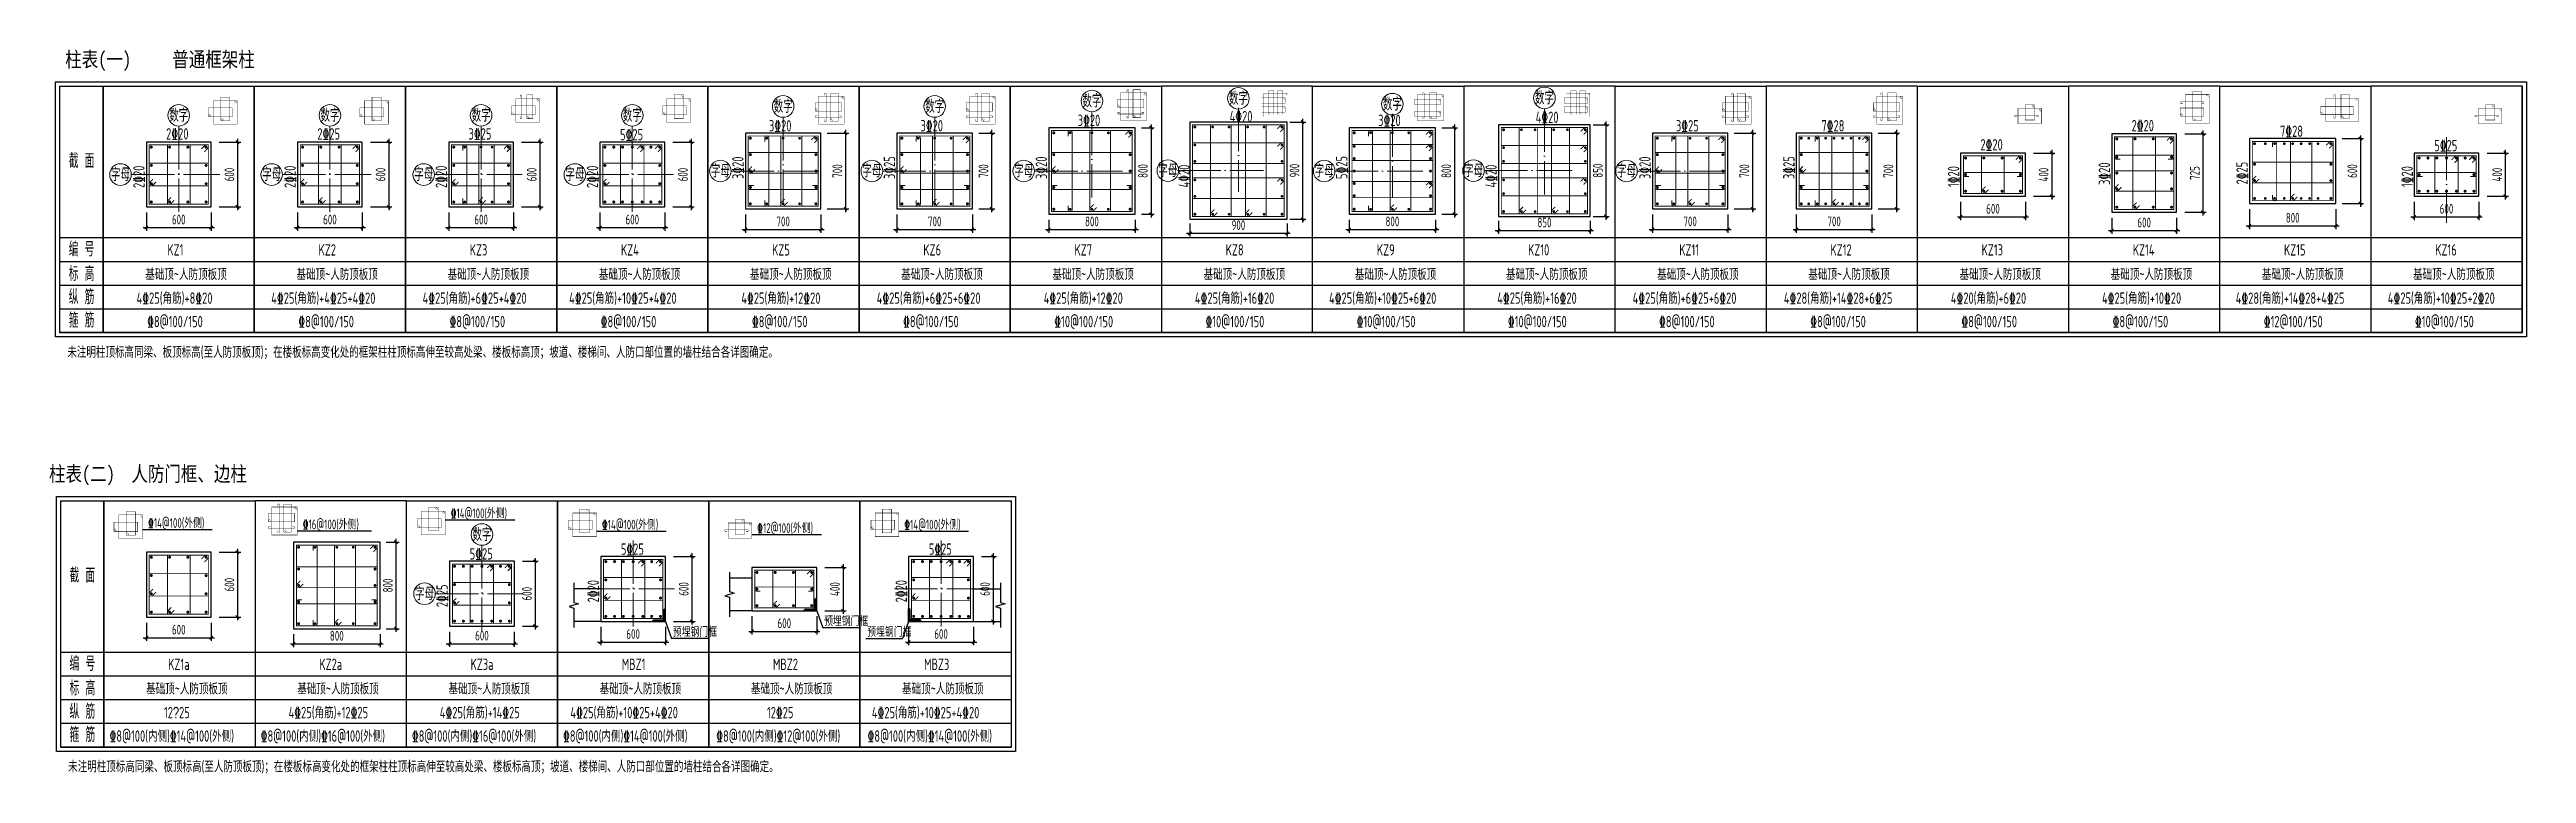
# Model space of a CAD drawing. Extents: x -502255 to 1362592, y -400300 to 332622.
# Drawn here: x 392964 to 507646, y -33413 to 82 of the extents above; entities that cross this region are included whole.
import ezdxf
from ezdxf.enums import TextEntityAlignment as Align

# ---------------------------------------------------------------- set-up
doc = ezdxf.new("R2010")
doc.units = 0
doc.header["$LTSCALE"] = 1000
doc.header["$MEASUREMENT"] = 0
doc.linetypes.add('DOTE', pattern=[2.42, 2, -0.2, 0.02, -0.2])
doc.layers.add('AXIS_DE_NUM', color=7, linetype='Continuous', lineweight=13)
for name, color, linetype in [('COLU_DE', 7, 'Continuous'), ('COLU_DE_REIN', 1, 'Continuous'), ('DIM', 3, 'Continuous'), ('DOTE', 26, 'DOTE'), ('PUB_TEXT', 7, 'Continuous'), ('TAB', 7, 'Continuous'), ('TAB_TEXE', 7, 'Continuous'), ('TEXT', 53, 'Continuous'), ('THIN', 7, 'Continuous'), ('WALL', 2, 'Continuous')]:
    doc.layers.add(name, color=color, linetype=linetype)
doc.styles.add('TSSD_Axis', font='complex.shx', dxfattribs={"width": 0.7, "bigfont": 'hztxt.shx'})
doc.styles.add('TSSD_Dimension', font='tssdeng.shx', dxfattribs={"width": 0.7, "bigfont": 'Tssdchn.shx'})
doc.styles.add('TSSD_Label', font='tssdeng2.shx', dxfattribs={"width": 0.7, "bigfont": 'tssdchn.shx'})
doc.styles.add('TYDG_01', font='', dxfattribs={"width": 0.8})
doc.styles.get('TYDG_01').set_extended_font_data('SimSun')
doc.dimstyles.new('TSSD_30_150', dxfattribs={"dimtxt": 450, "dimasz": 150, "dimexe": 150, "dimexo": 375, "dimgap": 150, "dimtad": 1, "dimdec": 0, "dimlfac": 0.2, "dimzin": 0, "dimdsep": 46, "dimtxsty": 'TSSD_Dimension', "dimblk": 'ARCHTICK', "dimblk1": 'ARCHTICK', "dimblk2": 'ARCHTICK', "dimcen": 0, "dimdle": 150, "dimclrt": 7, "dimadec": 0, "dimazin": 0, "dimtfac": 1, "dimtdec": 0, "dimtix": 1, "dimtmove": 2, "dimatfit": 3, "dimfxl": 1, "dimtolj": 1, "dimtzin": 0, "dimarcsym": 0})

msp = doc.modelspace()

# ---------------------------------------------------------------- texts
at = {"layer": 'PUB_TEXT', "linetype": 'Continuous', "style": 'TYDG_01', "width": 0.8}
for s, p in [('柱表(一)     普通框架柱', (398078, -722.3)), ('柱表(二)  人防门框、边柱', (397519.2, -19899.1))]:
    msp.add_text(s, height=700, dxfattribs=at).set_placement(p, align=Align.CENTER)
at = {"layer": 'TAB_TEXE', "style": 'TSSD_Label', "width": 0.7}
for s, height, p in [('3\x8420', 525, (426273.5, -3706.3)), ('3\x8420', 525, (433290, -3706.3)), ('3\x8420', 525, (440570, -3456.3)), ('4\x8420', 525, (447601.9, -3282.9)), ('3\x8420', 525, (454480.8, -3456.3)), ('4\x8420', 525, (461770.8, -3313.6)), ('3\x8425', 525, (468267.2, -3706.3)), ('7\x8428', 525, (475002.3, -3706.3)), ('2\x8420', 525, (489363.6, -3700)), ('7\x8428', 525, (496236.2, -3958)), ('2\x8420', 525, (398363.6, -4082.3)), ('2\x8425', 525, (405363.6, -4082.3)), ('3\x8425', 525, (412363.6, -4082.3)), ('5\x8425', 525, (419379, -4119.7)), ('2\x8420', 525, (482363.6, -4585.5)), ('5\x8425', 525, (503379, -4623)), ('KZ1', 525, (398419.9, -9448.7)), ('KZ2', 525, (405419.9, -9448.7)), ('KZ3', 525, (412419.9, -9448.7)), ('KZ4', 525, (419419.9, -9448.7)), ('KZ5', 525, (426419.9, -9448.7)), ('KZ6', 525, (433419.9, -9448.7)), ('KZ7', 525, (440419.9, -9448.7)), ('KZ8', 525, (447419.9, -9448.7)), ('KZ9', 525, (454419.9, -9448.7)), ('KZ10', 525, (461419.9, -9448.7)), ('KZ11', 525, (468419.9, -9448.7)), ('KZ12', 525, (475419.9, -9448.7)), ('KZ13', 525, (482419.9, -9448.7)), ('KZ14', 525, (489419.9, -9448.7)), ('KZ15', 525, (496419.9, -9448.7)), ('KZ16', 525, (503419.9, -9448.7)), ('基础顶~人防顶板顶', 525, (397397.3, -10582.7)), ('基础顶~人防顶板顶', 525, (404397.3, -10582.7)), ('基础顶~人防顶板顶', 525, (411397.3, -10582.7)), ('基础顶~人防顶板顶', 525, (418397.3, -10582.7)), ('基础顶~人防顶板顶', 525, (425397.3, -10582.7)), ('基础顶~人防顶板顶', 525, (432397.3, -10582.7)), ('基础顶~人防顶板顶', 525, (439397.3, -10582.7)), ('基础顶~人防顶板顶', 525, (446397.3, -10582.7)), ('基础顶~人防顶板顶', 525, (453397.3, -10582.7)), ('基础顶~人防顶板顶', 525, (460397.3, -10582.7)), ('基础顶~人防顶板顶', 525, (467397.3, -10582.7)), ('基础顶~人防顶板顶', 525, (474397.3, -10582.7)), ('基础顶~人防顶板顶', 525, (481397.3, -10582.7)), ('基础顶~人防顶板顶', 525, (488397.3, -10582.7)), ('基础顶~人防顶板顶', 525, (495397.3, -10582.7)), ('基础顶~人防顶板顶', 525, (502397.3, -10582.7)), ('4\x8425(角筋)+8\x8420', 525, (396993.6, -11682.7)), ('4\x8425(角筋)+4\x8425+4\x8420', 525, (403229.1, -11682.7)), ('4\x8425(角筋)+6\x8425+4\x8420', 525, (410237, -11682.7)), ('4\x8425(角筋)+10\x8425+4\x8420', 525, (417020.2, -11682.7)), ('4\x8425(角筋)+12\x8420', 525, (424993.6, -11682.7)), ('4\x8425(角筋)+6\x8425+6\x8420', 525, (431262.8, -11682.7)), ('4\x8425(角筋)+12\x8420', 525, (438993.6, -11682.7)), ('4\x8425(角筋)+16\x8420', 525, (445993.6, -11682.7)), ('4\x8425(角筋)+10\x8425+6\x8420', 525, (452206.1, -11682.7)), ('4\x8425(角筋)+16\x8420', 525, (459993.6, -11682.7)), ('4\x8425(角筋)+6\x8425+6\x8420', 525, (466262.8, -11682.7)), ('4\x8428(角筋)+14\x8428+6\x8425', 525, (473262.8, -11682.7)), ('4\x8420(角筋)+6\x8420', 525, (480993.6, -11682.7)), ('4\x8425(角筋)+10\x8420', 525, (487993.6, -11682.7)), ('4\x8428(角筋)+14\x8428+4\x8425', 525, (494184, -11682.7)), ('4\x8425(角筋)+10\x8425+2\x8420', 525, (501226.4, -11682.7)), ('\x848@100/150', 525, (397484.2, -12767.5)), ('\x848@100/150', 525, (404484.2, -12767.5)), ('\x848@100/150', 525, (411484.2, -12767.5)), ('\x848@100/150', 525, (418484.2, -12767.5)), ('\x848@100/150', 525, (425484.2, -12767.5)), ('\x848@100/150', 525, (432484.2, -12767.5)), ('\x8410@100/150', 525, (439484.2, -12767.5)), ('\x8410@100/150', 525, (446484.2, -12767.5)), ('\x8410@100/150', 525, (453484.2, -12767.5)), ('\x8410@100/150', 525, (460484.2, -12767.5)), ('\x848@100/150', 525, (467484.2, -12767.5)), ('\x848@100/150', 525, (474484.2, -12767.5)), ('\x848@100/150', 525, (481484.2, -12767.5)), ('\x848@100/150', 525, (488484.2, -12767.5)), ('\x8412@100/150', 525, (495484.2, -12767.5)), ('\x8410@100/150', 525, (502484.2, -12767.5)), ('未注明柱顶标高同梁、板顶标高(至人防顶板顶)；在楼板标高变化处的框架柱柱顶标高伸至较高处梁、楼板标高顶；坡道、楼梯间、人防口部位置的墙柱结合各详图确定。', 525, (393788.9, -14184.3)), ('\x8414@100(外侧)', 450, (397524.5, -22049.3)), ('\x8416@100(外侧)', 450, (404685.1, -22112.9)), ('\x8414@100(外侧)', 450, (411537.5, -21600.8)), ('\x8414@100(外侧)', 450, (418537.5, -22126.1)), ('\x8412@100(外侧)', 450, (425727.6, -22283.6)), ('\x8414@100(外侧)', 450, (432537.5, -22126.1)), ('5\x8425', 525, (419417.5, -23296.5)), ('5\x8425', 525, (433674.3, -23296.5)), ('5\x8425', 525, (412417.5, -23515.2)), ('预埋钢门框', 450, (428824.9, -26595.5)), ('预埋钢门框', 450, (421824.9, -27092.3)), ('预埋钢门框', 450, (430823.2, -27092.3)), ('KZ1a', 525, (398458.5, -28625.4)), ('KZ2a', 525, (405458.5, -28625.4)), ('KZ3a', 525, (412458.5, -28625.4)), ('MBZ1', 525, (419458.5, -28625.4)), ('MBZ2', 525, (426458.5, -28625.4)), ('MBZ3', 525, (433458.5, -28625.4)), ('基础顶~人防顶板顶', 525, (397435.8, -29759.5)), ('基础顶~人防顶板顶', 525, (404435.8, -29759.5)), ('基础顶~人防顶板顶', 525, (411435.8, -29759.5)), ('基础顶~人防顶板顶', 525, (418435.8, -29759.5)), ('基础顶~人防顶板顶', 525, (425435.8, -29759.5)), ('基础顶~人防顶板顶', 525, (432435.8, -29759.5)), ('12\ue53225', 525, (398261.4, -30859.5)), ('4\x8425(角筋)+12\x8425', 525, (404032.1, -30859.5)), ('4\x8425(角筋)+14\x8425', 525, (411032.1, -30859.5)), ('4\x8425(角筋)+10\x8425+4\x8420', 525, (417079.8, -30859.5)), ('12\x8425', 525, (426179.5, -30859.5)), ('4\x8425(角筋)+10\x8425+4\x8420', 525, (431036.6, -30859.5)), ('\x848@100(内侧)\x8414@100(外侧)', 525, (395740.9, -31944.3)), ('\x848@100(内侧)\x8416@100(外侧)', 525, (402740.9, -31944.3)), ('\x848@100(内侧)\x8416@100(外侧)', 525, (409740.9, -31944.3)), ('\x848@100(内侧)\x8414@100(外侧)', 525, (416736.7, -31944.3)), ('\x848@100(内侧)\x8412@100(外侧)', 525, (423833.4, -31944.3)), ('\x848@100(内侧)\x8414@100(外侧)', 525, (430836.8, -31944.3)), ('未注明柱顶标高同梁、板顶标高(至人防顶板顶)；在楼板标高变化处的框架柱柱顶标高伸至较高处梁、楼板标高顶；坡道、楼梯间、人防口部位置的墙柱结合各详图确定。', 525, (393827.4, -33361.1))]:
    msp.add_text(s, height=height, dxfattribs=at).set_placement(p)
for s, p in [('2\x8420', (397364, -6322.1)), ('2\x8420', (404364, -6322.1)), ('2\x8420', (411364, -6322.1)), ('2\x8420', (418364, -6322.1)), ('3\x8420', (425098.5, -5908.6)), ('3\x8425', (432115, -5908.6)), ('3\x8420', (439145, -5908.6)), ('4\x8420', (445759.1, -6300.9)), ('5\x8425', (453055.8, -5908.6)), ('4\x8420', (459970.8, -6300.9)), ('3\x8420', (467092.2, -5908.6)), ('3\x8425', (473757.5, -5908.6)), ('1\x8420', (481385.9, -6280.8)), ('3\x8420', (488364, -6182.4)), ('2\x8425', (494741.5, -6160.4)), ('1\x8420', (502385.9, -6280.8)), ('2\x8425', (411402.5, -25717.6)), ('2\x8420', (418402.5, -25498.9)), ('2\x8420', (432659.2, -25498.9))]:
    msp.add_text(s, height=525, rotation=90, dxfattribs=at).set_placement(p)
at = {"layer": 'TEXT', "style": 'TSSD_Label', "width": 0.7}
for s, p in [('截 面', (394445.9, -5066.5)), ('编 号', (394445.9, -9155.1)), ('标 高', (394445.9, -10290.2)), ('纵 筋', (394445.9, -11365)), ('箍 筋', (394445.9, -12440.8)), ('截 面', (394484.4, -24243.3)), ('编 号', (394484.4, -28331.8)), ('标 高', (394484.4, -29467)), ('纵 筋', (394484.4, -30541.8)), ('箍 筋', (394484.4, -31617.5))]:
    msp.add_text(s, height=675, dxfattribs=at).set_placement(p, align=Align.MIDDLE_CENTER)

# ---------------------------------------------------------------- blocks, each defined once
blk = doc.blocks.new('ts_axno')
at = {"color": 0, "linetype": 'ByBlock', "lineweight": -2}
blk.add_circle((0, 0), 0.5, dxfattribs=at)
at = {"color": 0, "linetype": 'ByBlock', "lineweight": -2, "style": 'TSSD_Axis', "width": 0.7}
blk.add_attdef('A', text='', height=0.6, dxfattribs=at).set_placement((0, 0), align=Align.MIDDLE_CENTER)
blk = doc.blocks.new('_ArchTick')
at = {"color": 0, "linetype": 'ByBlock', "const_width": 0.4}
blk.add_lwpolyline([(-0.5, -0.5), (0.5, 0.5)], dxfattribs=at)
blk = doc.blocks.new('*D1599')
at = {"layer": 'Defpoints', "color": 0, "transparency": 16777216}
for p in [(400446, -4202), (400446, -7202), (401666, -7202)]:
    blk.add_point(p, dxfattribs=at)
at = {"layer": 'DIM', "color": 0, "lineweight": -2, "transparency": 16777216}
for p, q in [((400821, -4202), (401816, -4202)), ((401666, -4052), (401666, -7352)), ((400821, -7202), (401816, -7202))]:
    blk.add_line(p, q, dxfattribs=at)
at = {"layer": 'DIM', "color": 0, "lineweight": -2, "transparency": 16777216, "xscale": 150, "yscale": 150, "zscale": 150}
for p, rotation in [((401666, -4202), 90), ((401666, -7202), 270)]:
    blk.add_blockref('_ArchTick', p, dxfattribs=dict(at, rotation=rotation))
at = {"layer": 'DIM', "color": 7, "transparency": 16777216, "insert": (401291, -5702), "char_height": 450, "attachment_point": 5, "rotation": 90, "style": 'TSSD_Dimension'}
blk.add_mtext('\\A1;600', dxfattribs=at)
blk = doc.blocks.new('*D1600')
at = {"layer": 'Defpoints', "color": 0, "transparency": 16777216}
for p in [(397446, -7085), (400446, -7085), (400446, -8158)]:
    blk.add_point(p, dxfattribs=at)
at = {"layer": 'DIM', "color": 0, "lineweight": -2, "transparency": 16777216}
for p, q in [((397446, -7460), (397446, -8308)), ((400446, -7460), (400446, -8308)), ((397296, -8158), (400596, -8158))]:
    blk.add_line(p, q, dxfattribs=at)
at = {"layer": 'DIM', "color": 0, "lineweight": -2, "transparency": 16777216, "xscale": 150, "yscale": 150, "zscale": 150, "rotation": 180}
blk.add_blockref('_ArchTick', (397446, -8158), dxfattribs=at)
at = {"layer": 'DIM', "color": 0, "lineweight": -2, "transparency": 16777216, "xscale": 150, "yscale": 150, "zscale": 150}
blk.add_blockref('_ArchTick', (400446, -8158), dxfattribs=at)
at = {"layer": 'DIM', "color": 7, "transparency": 16777216, "insert": (398946, -7783), "char_height": 450, "attachment_point": 5, "style": 'TSSD_Dimension'}
blk.add_mtext('\\A1;600', dxfattribs=at)
blk = doc.blocks.new('*D1601')
at = {"layer": 'Defpoints', "color": 0, "transparency": 16777216}
for p in [(414446, -4202), (414446, -7202), (415666, -7202)]:
    blk.add_point(p, dxfattribs=at)
at = {"layer": 'DIM', "color": 0, "lineweight": -2, "transparency": 16777216}
for p, q in [((414821, -4202), (415816, -4202)), ((415666, -4052), (415666, -7352)), ((414821, -7202), (415816, -7202))]:
    blk.add_line(p, q, dxfattribs=at)
at = {"layer": 'DIM', "color": 0, "lineweight": -2, "transparency": 16777216, "xscale": 150, "yscale": 150, "zscale": 150}
for p, rotation in [((415666, -4202), 90), ((415666, -7202), 270)]:
    blk.add_blockref('_ArchTick', p, dxfattribs=dict(at, rotation=rotation))
at = {"layer": 'DIM', "color": 7, "transparency": 16777216, "insert": (415291, -5702), "char_height": 450, "attachment_point": 5, "rotation": 90, "style": 'TSSD_Dimension'}
blk.add_mtext('\\A1;600', dxfattribs=at)
blk = doc.blocks.new('*D1602')
at = {"layer": 'Defpoints', "color": 0, "transparency": 16777216}
for p in [(411446, -7085), (414446, -7085), (414446, -8158)]:
    blk.add_point(p, dxfattribs=at)
at = {"layer": 'DIM', "color": 0, "lineweight": -2, "transparency": 16777216}
for p, q in [((411446, -7460), (411446, -8308)), ((414446, -7460), (414446, -8308)), ((411296, -8158), (414596, -8158))]:
    blk.add_line(p, q, dxfattribs=at)
at = {"layer": 'DIM', "color": 0, "lineweight": -2, "transparency": 16777216, "xscale": 150, "yscale": 150, "zscale": 150, "rotation": 180}
blk.add_blockref('_ArchTick', (411446, -8158), dxfattribs=at)
at = {"layer": 'DIM', "color": 0, "lineweight": -2, "transparency": 16777216, "xscale": 150, "yscale": 150, "zscale": 150}
blk.add_blockref('_ArchTick', (414446, -8158), dxfattribs=at)
at = {"layer": 'DIM', "color": 7, "transparency": 16777216, "insert": (412946, -7783), "char_height": 450, "attachment_point": 5, "style": 'TSSD_Dimension'}
blk.add_mtext('\\A1;600', dxfattribs=at)
blk = doc.blocks.new('*D1603')
at = {"layer": 'Defpoints', "color": 0, "transparency": 16777216}
for p in [(407446, -4202), (407446, -7202), (408666, -7202)]:
    blk.add_point(p, dxfattribs=at)
at = {"layer": 'DIM', "color": 0, "lineweight": -2, "transparency": 16777216}
for p, q in [((407821, -4202), (408816, -4202)), ((408666, -4052), (408666, -7352)), ((407821, -7202), (408816, -7202))]:
    blk.add_line(p, q, dxfattribs=at)
at = {"layer": 'DIM', "color": 0, "lineweight": -2, "transparency": 16777216, "xscale": 150, "yscale": 150, "zscale": 150}
for p, rotation in [((408666, -4202), 90), ((408666, -7202), 270)]:
    blk.add_blockref('_ArchTick', p, dxfattribs=dict(at, rotation=rotation))
at = {"layer": 'DIM', "color": 7, "transparency": 16777216, "insert": (408291, -5702), "char_height": 450, "attachment_point": 5, "rotation": 90, "style": 'TSSD_Dimension'}
blk.add_mtext('\\A1;600', dxfattribs=at)
blk = doc.blocks.new('*D1604')
at = {"layer": 'Defpoints', "color": 0, "transparency": 16777216}
for p in [(404446, -7085), (407446, -7085), (407446, -8158)]:
    blk.add_point(p, dxfattribs=at)
at = {"layer": 'DIM', "color": 0, "lineweight": -2, "transparency": 16777216}
for p, q in [((404446, -7460), (404446, -8308)), ((407446, -7460), (407446, -8308)), ((404296, -8158), (407596, -8158))]:
    blk.add_line(p, q, dxfattribs=at)
at = {"layer": 'DIM', "color": 0, "lineweight": -2, "transparency": 16777216, "xscale": 150, "yscale": 150, "zscale": 150, "rotation": 180}
blk.add_blockref('_ArchTick', (404446, -8158), dxfattribs=at)
at = {"layer": 'DIM', "color": 0, "lineweight": -2, "transparency": 16777216, "xscale": 150, "yscale": 150, "zscale": 150}
blk.add_blockref('_ArchTick', (407446, -8158), dxfattribs=at)
at = {"layer": 'DIM', "color": 7, "transparency": 16777216, "insert": (405946, -7783), "char_height": 450, "attachment_point": 5, "style": 'TSSD_Dimension'}
blk.add_mtext('\\A1;600', dxfattribs=at)
blk = doc.blocks.new('*D1605')
at = {"layer": 'Defpoints', "color": 0, "transparency": 16777216}
for p in [(421446, -4202), (421446, -7202), (422666, -7202)]:
    blk.add_point(p, dxfattribs=at)
at = {"layer": 'DIM', "color": 0, "lineweight": -2, "transparency": 16777216}
for p, q in [((421821, -4202), (422816, -4202)), ((422666, -4052), (422666, -7352)), ((421821, -7202), (422816, -7202))]:
    blk.add_line(p, q, dxfattribs=at)
at = {"layer": 'DIM', "color": 0, "lineweight": -2, "transparency": 16777216, "xscale": 150, "yscale": 150, "zscale": 150}
for p, rotation in [((422666, -4202), 90), ((422666, -7202), 270)]:
    blk.add_blockref('_ArchTick', p, dxfattribs=dict(at, rotation=rotation))
at = {"layer": 'DIM', "color": 7, "transparency": 16777216, "insert": (422291, -5702), "char_height": 450, "attachment_point": 5, "rotation": 90, "style": 'TSSD_Dimension'}
blk.add_mtext('\\A1;600', dxfattribs=at)
blk = doc.blocks.new('*D1606')
at = {"layer": 'Defpoints', "color": 0, "transparency": 16777216}
for p in [(418446, -7085), (421446, -7085), (421446, -8158)]:
    blk.add_point(p, dxfattribs=at)
at = {"layer": 'DIM', "color": 0, "lineweight": -2, "transparency": 16777216}
for p, q in [((418446, -7460), (418446, -8308)), ((421446, -7460), (421446, -8308)), ((418296, -8158), (421596, -8158))]:
    blk.add_line(p, q, dxfattribs=at)
at = {"layer": 'DIM', "color": 0, "lineweight": -2, "transparency": 16777216, "xscale": 150, "yscale": 150, "zscale": 150, "rotation": 180}
blk.add_blockref('_ArchTick', (418446, -8158), dxfattribs=at)
at = {"layer": 'DIM', "color": 0, "lineweight": -2, "transparency": 16777216, "xscale": 150, "yscale": 150, "zscale": 150}
blk.add_blockref('_ArchTick', (421446, -8158), dxfattribs=at)
at = {"layer": 'DIM', "color": 7, "transparency": 16777216, "insert": (419946, -7783), "char_height": 450, "attachment_point": 5, "style": 'TSSD_Dimension'}
blk.add_mtext('\\A1;600', dxfattribs=at)
blk = doc.blocks.new('*D1607')
at = {"layer": 'Defpoints', "color": 0, "transparency": 16777216}
for p in [(428596, -3788), (428596, -7288), (429815, -7288)]:
    blk.add_point(p, dxfattribs=at)
at = {"layer": 'DIM', "color": 0, "lineweight": -2, "transparency": 16777216}
for p, q in [((428971, -3788), (429965, -3788)), ((429815, -3638), (429815, -7438)), ((428971, -7288), (429965, -7288))]:
    blk.add_line(p, q, dxfattribs=at)
at = {"layer": 'DIM', "color": 0, "lineweight": -2, "transparency": 16777216, "xscale": 150, "yscale": 150, "zscale": 150}
for p, rotation in [((429815, -3788), 90), ((429815, -7288), 270)]:
    blk.add_blockref('_ArchTick', p, dxfattribs=dict(at, rotation=rotation))
at = {"layer": 'DIM', "color": 7, "transparency": 16777216, "insert": (429440, -5538), "char_height": 450, "attachment_point": 5, "rotation": 90, "style": 'TSSD_Dimension'}
blk.add_mtext('\\A1;700', dxfattribs=at)
blk = doc.blocks.new('*D1608')
at = {"layer": 'Defpoints', "color": 0, "transparency": 16777216}
for p in [(425180, -7171), (428680, -7171), (428680, -8245)]:
    blk.add_point(p, dxfattribs=at)
at = {"layer": 'DIM', "color": 0, "lineweight": -2, "transparency": 16777216}
for p, q in [((425180, -7546), (425180, -8395)), ((428680, -7546), (428680, -8395)), ((425030, -8245), (428830, -8245))]:
    blk.add_line(p, q, dxfattribs=at)
at = {"layer": 'DIM', "color": 0, "lineweight": -2, "transparency": 16777216, "xscale": 150, "yscale": 150, "zscale": 150, "rotation": 180}
blk.add_blockref('_ArchTick', (425180, -8245), dxfattribs=at)
at = {"layer": 'DIM', "color": 0, "lineweight": -2, "transparency": 16777216, "xscale": 150, "yscale": 150, "zscale": 150}
blk.add_blockref('_ArchTick', (428680, -8245), dxfattribs=at)
at = {"layer": 'DIM', "color": 7, "transparency": 16777216, "insert": (426930, -7870), "char_height": 450, "attachment_point": 5, "style": 'TSSD_Dimension'}
blk.add_mtext('\\A1;700', dxfattribs=at)
blk = doc.blocks.new('*D1609')
at = {"layer": 'Defpoints', "color": 0, "transparency": 16777216}
for p in [(435612, -3788), (435612, -7288), (436582, -7288)]:
    blk.add_point(p, dxfattribs=at)
at = {"layer": 'DIM', "color": 0, "lineweight": -2, "transparency": 16777216}
for p, q in [((435987, -3788), (436732, -3788)), ((436582, -3638), (436582, -7438)), ((435987, -7288), (436732, -7288))]:
    blk.add_line(p, q, dxfattribs=at)
at = {"layer": 'DIM', "color": 0, "lineweight": -2, "transparency": 16777216, "xscale": 150, "yscale": 150, "zscale": 150}
for p, rotation in [((436582, -3788), 90), ((436582, -7288), 270)]:
    blk.add_blockref('_ArchTick', p, dxfattribs=dict(at, rotation=rotation))
at = {"layer": 'DIM', "color": 7, "transparency": 16777216, "insert": (436207, -5538), "char_height": 450, "attachment_point": 5, "rotation": 90, "style": 'TSSD_Dimension'}
blk.add_mtext('\\A1;700', dxfattribs=at)
blk = doc.blocks.new('*D1610')
at = {"layer": 'Defpoints', "color": 0, "transparency": 16777216}
for p in [(432197, -7171), (435697, -7171), (435697, -8245)]:
    blk.add_point(p, dxfattribs=at)
at = {"layer": 'DIM', "color": 0, "lineweight": -2, "transparency": 16777216}
for p, q in [((432197, -7546), (432197, -8395)), ((435697, -7546), (435697, -8395)), ((432047, -8245), (435847, -8245))]:
    blk.add_line(p, q, dxfattribs=at)
at = {"layer": 'DIM', "color": 0, "lineweight": -2, "transparency": 16777216, "xscale": 150, "yscale": 150, "zscale": 150, "rotation": 180}
blk.add_blockref('_ArchTick', (432197, -8245), dxfattribs=at)
at = {"layer": 'DIM', "color": 0, "lineweight": -2, "transparency": 16777216, "xscale": 150, "yscale": 150, "zscale": 150}
blk.add_blockref('_ArchTick', (435697, -8245), dxfattribs=at)
at = {"layer": 'DIM', "color": 7, "transparency": 16777216, "insert": (433947, -7870), "char_height": 450, "attachment_point": 5, "style": 'TSSD_Dimension'}
blk.add_mtext('\\A1;700', dxfattribs=at)
blk = doc.blocks.new('*D1611')
at = {"layer": 'Defpoints', "color": 0, "transparency": 16777216}
for p in [(443142, -3538), (443142, -7538), (443965, -7538)]:
    blk.add_point(p, dxfattribs=at)
at = {"layer": 'DIM', "color": 0, "lineweight": -2, "transparency": 16777216}
for p, q in [((443965, -3388), (443965, -7688)), ((443517, -3538), (444115, -3538)), ((443517, -7538), (444115, -7538))]:
    blk.add_line(p, q, dxfattribs=at)
at = {"layer": 'DIM', "color": 0, "lineweight": -2, "transparency": 16777216, "xscale": 150, "yscale": 150, "zscale": 150}
for p, rotation in [((443965, -3538), 90), ((443965, -7538), 270)]:
    blk.add_blockref('_ArchTick', p, dxfattribs=dict(at, rotation=rotation))
at = {"layer": 'DIM', "color": 7, "transparency": 16777216, "insert": (443590, -5538), "char_height": 450, "attachment_point": 5, "rotation": 90, "style": 'TSSD_Dimension'}
blk.add_mtext('\\A1;800', dxfattribs=at)
blk = doc.blocks.new('*D1612')
at = {"layer": 'Defpoints', "color": 0, "transparency": 16777216}
for p in [(439227, -7421), (443227, -7421), (443227, -8245)]:
    blk.add_point(p, dxfattribs=at)
at = {"layer": 'DIM', "color": 0, "lineweight": -2, "transparency": 16777216}
for p, q in [((439227, -7796), (439227, -8395)), ((443227, -7796), (443227, -8395)), ((439077, -8245), (443377, -8245))]:
    blk.add_line(p, q, dxfattribs=at)
at = {"layer": 'DIM', "color": 0, "lineweight": -2, "transparency": 16777216, "xscale": 150, "yscale": 150, "zscale": 150, "rotation": 180}
blk.add_blockref('_ArchTick', (439227, -8245), dxfattribs=at)
at = {"layer": 'DIM', "color": 0, "lineweight": -2, "transparency": 16777216, "xscale": 150, "yscale": 150, "zscale": 150}
blk.add_blockref('_ArchTick', (443227, -8245), dxfattribs=at)
at = {"layer": 'DIM', "color": 7, "transparency": 16777216, "insert": (441227, -7870), "char_height": 450, "attachment_point": 5, "style": 'TSSD_Dimension'}
blk.add_mtext('\\A1;800', dxfattribs=at)
blk = doc.blocks.new('*D1613')
at = {"layer": 'Defpoints', "color": 0, "transparency": 16777216}
for p in [(450008, -3271), (450008, -7771), (450984, -7771)]:
    blk.add_point(p, dxfattribs=at)
at = {"layer": 'DIM', "color": 0, "lineweight": -2, "transparency": 16777216}
for p, q in [((450383, -3271), (451134, -3271)), ((450984, -3121), (450984, -7921)), ((450383, -7771), (451134, -7771))]:
    blk.add_line(p, q, dxfattribs=at)
at = {"layer": 'DIM', "color": 0, "lineweight": -2, "transparency": 16777216, "xscale": 150, "yscale": 150, "zscale": 150}
for p, rotation in [((450984, -3271), 90), ((450984, -7771), 270)]:
    blk.add_blockref('_ArchTick', p, dxfattribs=dict(at, rotation=rotation))
at = {"layer": 'DIM', "color": 7, "transparency": 16777216, "insert": (450609, -5521), "char_height": 450, "attachment_point": 5, "rotation": 90, "style": 'TSSD_Dimension'}
blk.add_mtext('\\A1;900', dxfattribs=at)
blk = doc.blocks.new('*D1614')
at = {"layer": 'Defpoints', "color": 0, "transparency": 16777216}
for p in [(445759, -7596), (450259, -7596), (450259, -8419)]:
    blk.add_point(p, dxfattribs=at)
at = {"layer": 'DIM', "color": 0, "lineweight": -2, "transparency": 16777216}
for p, q in [((445759, -7971), (445759, -8569)), ((450259, -7971), (450259, -8569)), ((445609, -8419), (450409, -8419))]:
    blk.add_line(p, q, dxfattribs=at)
at = {"layer": 'DIM', "color": 0, "lineweight": -2, "transparency": 16777216, "xscale": 150, "yscale": 150, "zscale": 150, "rotation": 180}
blk.add_blockref('_ArchTick', (445759, -8419), dxfattribs=at)
at = {"layer": 'DIM', "color": 0, "lineweight": -2, "transparency": 16777216, "xscale": 150, "yscale": 150, "zscale": 150}
blk.add_blockref('_ArchTick', (450259, -8419), dxfattribs=at)
at = {"layer": 'DIM', "color": 7, "transparency": 16777216, "insert": (448009, -8044), "char_height": 450, "attachment_point": 5, "style": 'TSSD_Dimension'}
blk.add_mtext('\\A1;900', dxfattribs=at)
blk = doc.blocks.new('*D1615')
at = {"layer": 'Defpoints', "color": 0, "transparency": 16777216}
for p in [(457053, -3538), (457053, -7538), (458008, -7538)]:
    blk.add_point(p, dxfattribs=at)
at = {"layer": 'DIM', "color": 0, "lineweight": -2, "transparency": 16777216}
for p, q in [((458008, -3388), (458008, -7688)), ((457428, -3538), (458158, -3538)), ((457428, -7538), (458158, -7538))]:
    blk.add_line(p, q, dxfattribs=at)
at = {"layer": 'DIM', "color": 0, "lineweight": -2, "transparency": 16777216, "xscale": 150, "yscale": 150, "zscale": 150}
for p, rotation in [((458008, -3538), 90), ((458008, -7538), 270)]:
    blk.add_blockref('_ArchTick', p, dxfattribs=dict(at, rotation=rotation))
at = {"layer": 'DIM', "color": 7, "transparency": 16777216, "insert": (457633, -5538), "char_height": 450, "attachment_point": 5, "rotation": 90, "style": 'TSSD_Dimension'}
blk.add_mtext('\\A1;800', dxfattribs=at)
blk = doc.blocks.new('*D1616')
at = {"layer": 'Defpoints', "color": 0, "transparency": 16777216}
for p in [(453138, -7421), (457138, -7421), (457138, -8245)]:
    blk.add_point(p, dxfattribs=at)
at = {"layer": 'DIM', "color": 0, "lineweight": -2, "transparency": 16777216}
for p, q in [((453138, -7796), (453138, -8395)), ((457138, -7796), (457138, -8395)), ((452988, -8245), (457288, -8245))]:
    blk.add_line(p, q, dxfattribs=at)
at = {"layer": 'DIM', "color": 0, "lineweight": -2, "transparency": 16777216, "xscale": 150, "yscale": 150, "zscale": 150, "rotation": 180}
blk.add_blockref('_ArchTick', (453138, -8245), dxfattribs=at)
at = {"layer": 'DIM', "color": 0, "lineweight": -2, "transparency": 16777216, "xscale": 150, "yscale": 150, "zscale": 150}
blk.add_blockref('_ArchTick', (457138, -8245), dxfattribs=at)
at = {"layer": 'DIM', "color": 7, "transparency": 16777216, "insert": (455138, -7870), "char_height": 450, "attachment_point": 5, "style": 'TSSD_Dimension'}
blk.add_mtext('\\A1;800', dxfattribs=at)
blk = doc.blocks.new('*D1617')
at = {"layer": 'Defpoints', "color": 0, "transparency": 16777216}
for p in [(464052, -3396), (464052, -7646), (465028, -7646)]:
    blk.add_point(p, dxfattribs=at)
at = {"layer": 'DIM', "color": 0, "lineweight": -2, "transparency": 16777216}
for p, q in [((464427, -3396), (465178, -3396)), ((465028, -3246), (465028, -7796)), ((464427, -7646), (465178, -7646))]:
    blk.add_line(p, q, dxfattribs=at)
at = {"layer": 'DIM', "color": 0, "lineweight": -2, "transparency": 16777216, "xscale": 150, "yscale": 150, "zscale": 150}
for p, rotation in [((465028, -3396), 90), ((465028, -7646), 270)]:
    blk.add_blockref('_ArchTick', p, dxfattribs=dict(at, rotation=rotation))
at = {"layer": 'DIM', "color": 7, "transparency": 16777216, "insert": (464653, -5521), "char_height": 450, "attachment_point": 5, "rotation": 90, "style": 'TSSD_Dimension'}
blk.add_mtext('\\A1;850', dxfattribs=at)
blk = doc.blocks.new('*D1618')
at = {"layer": 'Defpoints', "color": 0, "transparency": 16777216}
for p in [(460053, -7471), (464303, -7471), (464303, -8294)]:
    blk.add_point(p, dxfattribs=at)
at = {"layer": 'DIM', "color": 0, "lineweight": -2, "transparency": 16777216}
for p, q in [((460053, -7846), (460053, -8444)), ((464303, -7846), (464303, -8444)), ((459903, -8294), (464453, -8294))]:
    blk.add_line(p, q, dxfattribs=at)
at = {"layer": 'DIM', "color": 0, "lineweight": -2, "transparency": 16777216, "xscale": 150, "yscale": 150, "zscale": 150, "rotation": 180}
blk.add_blockref('_ArchTick', (460053, -8294), dxfattribs=at)
at = {"layer": 'DIM', "color": 0, "lineweight": -2, "transparency": 16777216, "xscale": 150, "yscale": 150, "zscale": 150}
blk.add_blockref('_ArchTick', (464303, -8294), dxfattribs=at)
at = {"layer": 'DIM', "color": 7, "transparency": 16777216, "insert": (462178, -7919), "char_height": 450, "attachment_point": 5, "style": 'TSSD_Dimension'}
blk.add_mtext('\\A1;850', dxfattribs=at)
blk = doc.blocks.new('*D1619')
at = {"layer": 'Defpoints', "color": 0, "transparency": 16777216}
for p in [(470589, -3788), (470589, -7288), (471809, -7288)]:
    blk.add_point(p, dxfattribs=at)
at = {"layer": 'DIM', "color": 0, "lineweight": -2, "transparency": 16777216}
for p, q in [((470964, -3788), (471959, -3788)), ((471809, -3638), (471809, -7438)), ((470964, -7288), (471959, -7288))]:
    blk.add_line(p, q, dxfattribs=at)
at = {"layer": 'DIM', "color": 0, "lineweight": -2, "transparency": 16777216, "xscale": 150, "yscale": 150, "zscale": 150}
for p, rotation in [((471809, -3788), 90), ((471809, -7288), 270)]:
    blk.add_blockref('_ArchTick', p, dxfattribs=dict(at, rotation=rotation))
at = {"layer": 'DIM', "color": 7, "transparency": 16777216, "insert": (471434, -5538), "char_height": 450, "attachment_point": 5, "rotation": 90, "style": 'TSSD_Dimension'}
blk.add_mtext('\\A1;700', dxfattribs=at)
blk = doc.blocks.new('*D1620')
at = {"layer": 'Defpoints', "color": 0, "transparency": 16777216}
for p in [(467174, -7171), (470674, -7171), (470674, -8245)]:
    blk.add_point(p, dxfattribs=at)
at = {"layer": 'DIM', "color": 0, "lineweight": -2, "transparency": 16777216}
for p, q in [((467174, -7546), (467174, -8395)), ((470674, -7546), (470674, -8395)), ((467024, -8245), (470824, -8245))]:
    blk.add_line(p, q, dxfattribs=at)
at = {"layer": 'DIM', "color": 0, "lineweight": -2, "transparency": 16777216, "xscale": 150, "yscale": 150, "zscale": 150, "rotation": 180}
blk.add_blockref('_ArchTick', (467174, -8245), dxfattribs=at)
at = {"layer": 'DIM', "color": 0, "lineweight": -2, "transparency": 16777216, "xscale": 150, "yscale": 150, "zscale": 150}
blk.add_blockref('_ArchTick', (470674, -8245), dxfattribs=at)
at = {"layer": 'DIM', "color": 7, "transparency": 16777216, "insert": (468924, -7870), "char_height": 450, "attachment_point": 5, "style": 'TSSD_Dimension'}
blk.add_mtext('\\A1;700', dxfattribs=at)
blk = doc.blocks.new('*D1621')
at = {"layer": 'Defpoints', "color": 0, "transparency": 16777216}
for p in [(477255, -3788), (477255, -7288), (478475, -7288)]:
    blk.add_point(p, dxfattribs=at)
at = {"layer": 'DIM', "color": 0, "lineweight": -2, "transparency": 16777216}
for p, q in [((477630, -3788), (478625, -3788)), ((478475, -3638), (478475, -7438)), ((477630, -7288), (478625, -7288))]:
    blk.add_line(p, q, dxfattribs=at)
at = {"layer": 'DIM', "color": 0, "lineweight": -2, "transparency": 16777216, "xscale": 150, "yscale": 150, "zscale": 150}
for p, rotation in [((478475, -3788), 90), ((478475, -7288), 270)]:
    blk.add_blockref('_ArchTick', p, dxfattribs=dict(at, rotation=rotation))
at = {"layer": 'DIM', "color": 7, "transparency": 16777216, "insert": (478100, -5538), "char_height": 450, "attachment_point": 5, "rotation": 90, "style": 'TSSD_Dimension'}
blk.add_mtext('\\A1;700', dxfattribs=at)
blk = doc.blocks.new('*D1622')
at = {"layer": 'Defpoints', "color": 0, "transparency": 16777216}
for p in [(473839, -7171), (477339, -7171), (477339, -8245)]:
    blk.add_point(p, dxfattribs=at)
at = {"layer": 'DIM', "color": 0, "lineweight": -2, "transparency": 16777216}
for p, q in [((473839, -7546), (473839, -8395)), ((477339, -7546), (477339, -8395)), ((473689, -8245), (477489, -8245))]:
    blk.add_line(p, q, dxfattribs=at)
at = {"layer": 'DIM', "color": 0, "lineweight": -2, "transparency": 16777216, "xscale": 150, "yscale": 150, "zscale": 150, "rotation": 180}
blk.add_blockref('_ArchTick', (473839, -8245), dxfattribs=at)
at = {"layer": 'DIM', "color": 0, "lineweight": -2, "transparency": 16777216, "xscale": 150, "yscale": 150, "zscale": 150}
blk.add_blockref('_ArchTick', (477339, -8245), dxfattribs=at)
at = {"layer": 'DIM', "color": 7, "transparency": 16777216, "insert": (475589, -7870), "char_height": 450, "attachment_point": 5, "style": 'TSSD_Dimension'}
blk.add_mtext('\\A1;700', dxfattribs=at)
blk = doc.blocks.new('*D1623')
at = {"layer": 'Defpoints', "color": 0, "transparency": 16777216}
for p in [(484446, -4705), (484446, -6705), (485666, -6705)]:
    blk.add_point(p, dxfattribs=at)
at = {"layer": 'DIM', "color": 0, "lineweight": -2, "transparency": 16777216}
for p, q in [((485666, -4555), (485666, -6855)), ((484821, -4705), (485816, -4705)), ((484821, -6705), (485816, -6705))]:
    blk.add_line(p, q, dxfattribs=at)
at = {"layer": 'DIM', "color": 0, "lineweight": -2, "transparency": 16777216, "xscale": 150, "yscale": 150, "zscale": 150}
for p, rotation in [((485666, -4705), 90), ((485666, -6705), 270)]:
    blk.add_blockref('_ArchTick', p, dxfattribs=dict(at, rotation=rotation))
at = {"layer": 'DIM', "color": 7, "transparency": 16777216, "insert": (485291, -5705), "char_height": 450, "attachment_point": 5, "rotation": 90, "style": 'TSSD_Dimension'}
blk.add_mtext('\\A1;400', dxfattribs=at)
blk = doc.blocks.new('*D1624')
at = {"layer": 'Defpoints', "color": 0, "transparency": 16777216}
for p in [(481446, -6588), (484446, -6588), (484446, -7661)]:
    blk.add_point(p, dxfattribs=at)
at = {"layer": 'DIM', "color": 0, "lineweight": -2, "transparency": 16777216}
for p, q in [((481296, -7661), (484596, -7661)), ((481446, -6963), (481446, -7811)), ((484446, -6963), (484446, -7811))]:
    blk.add_line(p, q, dxfattribs=at)
at = {"layer": 'DIM', "color": 0, "lineweight": -2, "transparency": 16777216, "xscale": 150, "yscale": 150, "zscale": 150, "rotation": 180}
blk.add_blockref('_ArchTick', (481446, -7661), dxfattribs=at)
at = {"layer": 'DIM', "color": 0, "lineweight": -2, "transparency": 16777216, "xscale": 150, "yscale": 150, "zscale": 150}
blk.add_blockref('_ArchTick', (484446, -7661), dxfattribs=at)
at = {"layer": 'DIM', "color": 7, "transparency": 16777216, "insert": (482946, -7286), "char_height": 450, "attachment_point": 5, "style": 'TSSD_Dimension'}
blk.add_mtext('\\A1;600', dxfattribs=at)
blk = doc.blocks.new('*D1625')
at = {"layer": 'Defpoints', "color": 0, "transparency": 16777216}
for p in [(491446, -3819), (491446, -7444), (492666, -7444)]:
    blk.add_point(p, dxfattribs=at)
at = {"layer": 'DIM', "color": 0, "lineweight": -2, "transparency": 16777216}
for p, q in [((491821, -3819), (492816, -3819)), ((492666, -3669), (492666, -7594)), ((491821, -7444), (492816, -7444))]:
    blk.add_line(p, q, dxfattribs=at)
at = {"layer": 'DIM', "color": 0, "lineweight": -2, "transparency": 16777216, "xscale": 150, "yscale": 150, "zscale": 150}
for p, rotation in [((492666, -3819), 90), ((492666, -7444), 270)]:
    blk.add_blockref('_ArchTick', p, dxfattribs=dict(at, rotation=rotation))
at = {"layer": 'DIM', "color": 7, "transparency": 16777216, "insert": (492291, -5632), "char_height": 450, "attachment_point": 5, "rotation": 90, "style": 'TSSD_Dimension'}
blk.add_mtext('\\A1;725', dxfattribs=at)
blk = doc.blocks.new('*D1626')
at = {"layer": 'Defpoints', "color": 0, "transparency": 16777216}
for p in [(488446, -7327), (491446, -7327), (491446, -8295)]:
    blk.add_point(p, dxfattribs=at)
at = {"layer": 'DIM', "color": 0, "lineweight": -2, "transparency": 16777216}
for p, q in [((488446, -7702), (488446, -8445)), ((491446, -7702), (491446, -8445)), ((488296, -8295), (491596, -8295))]:
    blk.add_line(p, q, dxfattribs=at)
at = {"layer": 'DIM', "color": 0, "lineweight": -2, "transparency": 16777216, "xscale": 150, "yscale": 150, "zscale": 150, "rotation": 180}
blk.add_blockref('_ArchTick', (488446, -8295), dxfattribs=at)
at = {"layer": 'DIM', "color": 0, "lineweight": -2, "transparency": 16777216, "xscale": 150, "yscale": 150, "zscale": 150}
blk.add_blockref('_ArchTick', (491446, -8295), dxfattribs=at)
at = {"layer": 'DIM', "color": 7, "transparency": 16777216, "insert": (489946, -7920), "char_height": 450, "attachment_point": 5, "style": 'TSSD_Dimension'}
blk.add_mtext('\\A1;600', dxfattribs=at)
blk = doc.blocks.new('*D1627')
at = {"layer": 'Defpoints', "color": 0, "transparency": 16777216}
for p in [(498739, -4040), (498739, -7040), (499958, -7040)]:
    blk.add_point(p, dxfattribs=at)
at = {"layer": 'DIM', "color": 0, "lineweight": -2, "transparency": 16777216}
for p, q in [((499114, -4040), (500108, -4040)), ((499958, -3890), (499958, -7190)), ((499114, -7040), (500108, -7040))]:
    blk.add_line(p, q, dxfattribs=at)
at = {"layer": 'DIM', "color": 0, "lineweight": -2, "transparency": 16777216, "xscale": 150, "yscale": 150, "zscale": 150}
for p, rotation in [((499958, -4040), 90), ((499958, -7040), 270)]:
    blk.add_blockref('_ArchTick', p, dxfattribs=dict(at, rotation=rotation))
at = {"layer": 'DIM', "color": 7, "transparency": 16777216, "insert": (499583, -5540), "char_height": 450, "attachment_point": 5, "rotation": 90, "style": 'TSSD_Dimension'}
blk.add_mtext('\\A1;600', dxfattribs=at)
blk = doc.blocks.new('*D1628')
at = {"layer": 'Defpoints', "color": 0, "transparency": 16777216}
for p in [(494823, -6923), (498823, -6923), (498823, -8075)]:
    blk.add_point(p, dxfattribs=at)
at = {"layer": 'DIM', "color": 0, "lineweight": -2, "transparency": 16777216}
for p, q in [((494823, -7298), (494823, -8225)), ((498823, -7298), (498823, -8225)), ((494673, -8075), (498973, -8075))]:
    blk.add_line(p, q, dxfattribs=at)
at = {"layer": 'DIM', "color": 0, "lineweight": -2, "transparency": 16777216, "xscale": 150, "yscale": 150, "zscale": 150, "rotation": 180}
blk.add_blockref('_ArchTick', (494823, -8075), dxfattribs=at)
at = {"layer": 'DIM', "color": 0, "lineweight": -2, "transparency": 16777216, "xscale": 150, "yscale": 150, "zscale": 150}
blk.add_blockref('_ArchTick', (498823, -8075), dxfattribs=at)
at = {"layer": 'DIM', "color": 7, "transparency": 16777216, "insert": (496823, -7700), "char_height": 450, "attachment_point": 5, "style": 'TSSD_Dimension'}
blk.add_mtext('\\A1;800', dxfattribs=at)
blk = doc.blocks.new('*D1629')
at = {"layer": 'Defpoints', "color": 0, "transparency": 16777216}
for p in [(505446, -4705), (505446, -6705), (506666, -6705)]:
    blk.add_point(p, dxfattribs=at)
at = {"layer": 'DIM', "color": 0, "lineweight": -2, "transparency": 16777216}
for p, q in [((506666, -4555), (506666, -6855)), ((505821, -4705), (506816, -4705)), ((505821, -6705), (506816, -6705))]:
    blk.add_line(p, q, dxfattribs=at)
at = {"layer": 'DIM', "color": 0, "lineweight": -2, "transparency": 16777216, "xscale": 150, "yscale": 150, "zscale": 150}
for p, rotation in [((506666, -4705), 90), ((506666, -6705), 270)]:
    blk.add_blockref('_ArchTick', p, dxfattribs=dict(at, rotation=rotation))
at = {"layer": 'DIM', "color": 7, "transparency": 16777216, "insert": (506291, -5705), "char_height": 450, "attachment_point": 5, "rotation": 90, "style": 'TSSD_Dimension'}
blk.add_mtext('\\A1;400', dxfattribs=at)
blk = doc.blocks.new('*D1630')
at = {"layer": 'Defpoints', "color": 0, "transparency": 16777216}
for p in [(502446, -6588), (505446, -6588), (505446, -7661)]:
    blk.add_point(p, dxfattribs=at)
at = {"layer": 'DIM', "color": 0, "lineweight": -2, "transparency": 16777216}
for p, q in [((502296, -7661), (505596, -7661)), ((502446, -6963), (502446, -7811)), ((505446, -6963), (505446, -7811))]:
    blk.add_line(p, q, dxfattribs=at)
at = {"layer": 'DIM', "color": 0, "lineweight": -2, "transparency": 16777216, "xscale": 150, "yscale": 150, "zscale": 150, "rotation": 180}
blk.add_blockref('_ArchTick', (502446, -7661), dxfattribs=at)
at = {"layer": 'DIM', "color": 0, "lineweight": -2, "transparency": 16777216, "xscale": 150, "yscale": 150, "zscale": 150}
blk.add_blockref('_ArchTick', (505446, -7661), dxfattribs=at)
at = {"layer": 'DIM', "color": 7, "transparency": 16777216, "insert": (503946, -7286), "char_height": 450, "attachment_point": 5, "style": 'TSSD_Dimension'}
blk.add_mtext('\\A1;600', dxfattribs=at)
blk = doc.blocks.new('*D1632')
at = {"layer": 'Defpoints', "color": 0, "transparency": 16777216}
for p in [(421484, -23378), (421484, -26378), (422704, -26378)]:
    blk.add_point(p, dxfattribs=at)
at = {"layer": 'DIM', "color": 0, "lineweight": -2, "transparency": 16777216}
for p, q in [((421859, -23378), (422854, -23378)), ((422704, -23228), (422704, -26528)), ((421859, -26378), (422854, -26378))]:
    blk.add_line(p, q, dxfattribs=at)
at = {"layer": 'DIM', "color": 0, "lineweight": -2, "transparency": 16777216, "xscale": 150, "yscale": 150, "zscale": 150}
for p, rotation in [((422704, -23378), 90), ((422704, -26378), 270)]:
    blk.add_blockref('_ArchTick', p, dxfattribs=dict(at, rotation=rotation))
at = {"layer": 'DIM', "color": 7, "transparency": 16777216, "insert": (422329, -24878), "char_height": 450, "attachment_point": 5, "rotation": 90, "style": 'TSSD_Dimension'}
blk.add_mtext('\\A1;600', dxfattribs=at)
blk = doc.blocks.new('*D1633')
at = {"layer": 'Defpoints', "color": 0, "transparency": 16777216}
for p in [(418484, -26262), (421484, -26262), (421484, -27335)]:
    blk.add_point(p, dxfattribs=at)
at = {"layer": 'DIM', "color": 0, "lineweight": -2, "transparency": 16777216}
for p, q in [((418334, -27335), (421634, -27335)), ((418484, -26637), (418484, -27485)), ((421484, -26637), (421484, -27485))]:
    blk.add_line(p, q, dxfattribs=at)
at = {"layer": 'DIM', "color": 0, "lineweight": -2, "transparency": 16777216, "xscale": 150, "yscale": 150, "zscale": 150, "rotation": 180}
blk.add_blockref('_ArchTick', (418484, -27335), dxfattribs=at)
at = {"layer": 'DIM', "color": 0, "lineweight": -2, "transparency": 16777216, "xscale": 150, "yscale": 150, "zscale": 150}
blk.add_blockref('_ArchTick', (421484, -27335), dxfattribs=at)
at = {"layer": 'DIM', "color": 7, "transparency": 16777216, "insert": (419984, -26960), "char_height": 450, "attachment_point": 5, "style": 'TSSD_Dimension'}
blk.add_mtext('\\A1;600', dxfattribs=at)
blk = doc.blocks.new('*D1634')
at = {"layer": 'Defpoints', "color": 0, "transparency": 16777216}
for p in [(428484, -23882), (428484, -25882), (429704, -25882)]:
    blk.add_point(p, dxfattribs=at)
at = {"layer": 'DIM', "color": 0, "lineweight": -2, "transparency": 16777216}
for p, q in [((428859, -23882), (429854, -23882)), ((429704, -23732), (429704, -26032)), ((428859, -25882), (429854, -25882))]:
    blk.add_line(p, q, dxfattribs=at)
at = {"layer": 'DIM', "color": 0, "lineweight": -2, "transparency": 16777216, "xscale": 150, "yscale": 150, "zscale": 150}
for p, rotation in [((429704, -23882), 90), ((429704, -25882), 270)]:
    blk.add_blockref('_ArchTick', p, dxfattribs=dict(at, rotation=rotation))
at = {"layer": 'DIM', "color": 7, "transparency": 16777216, "insert": (429329, -24882), "char_height": 450, "attachment_point": 5, "rotation": 90, "style": 'TSSD_Dimension'}
blk.add_mtext('\\A1;400', dxfattribs=at)
blk = doc.blocks.new('*D1635')
at = {"layer": 'Defpoints', "color": 0, "transparency": 16777216}
for p in [(425484, -25765), (428484, -25765), (428484, -26838)]:
    blk.add_point(p, dxfattribs=at)
at = {"layer": 'DIM', "color": 0, "lineweight": -2, "transparency": 16777216}
for p, q in [((425484, -26140), (425484, -26988)), ((428484, -26140), (428484, -26988)), ((425334, -26838), (428634, -26838))]:
    blk.add_line(p, q, dxfattribs=at)
at = {"layer": 'DIM', "color": 0, "lineweight": -2, "transparency": 16777216, "xscale": 150, "yscale": 150, "zscale": 150, "rotation": 180}
blk.add_blockref('_ArchTick', (425484, -26838), dxfattribs=at)
at = {"layer": 'DIM', "color": 0, "lineweight": -2, "transparency": 16777216, "xscale": 150, "yscale": 150, "zscale": 150}
blk.add_blockref('_ArchTick', (428484, -26838), dxfattribs=at)
at = {"layer": 'DIM', "color": 7, "transparency": 16777216, "insert": (426984, -26463), "char_height": 450, "attachment_point": 5, "style": 'TSSD_Dimension'}
blk.add_mtext('\\A1;600', dxfattribs=at)
blk = doc.blocks.new('mbjg')
at = {"layer": 'WALL'}
h = blk.add_hatch(dxfattribs=at)
h.set_pattern_fill('ANSI31', color=256, scale=177.992209, style=0)
h.set_pattern_definition([(45, (182039.926, 545654.064), (-15.73243726, 15.73243726), [])])
h.paths.add_polyline_path([(240754, -178366), (240154, -178366), (240214, -178437), (240682, -178437), (240682, -178916), (240754, -178966)])
for p, q in [((240154, -178366), (240214, -178437)), ((240154, -178366), (240754, -178366)), ((240214, -178437), (240682, -178437)), ((240682, -178437), (240682, -178916)), ((240754, -178366), (240754, -178966)), ((240682, -178916), (240754, -178966))]:
    blk.add_line(p, q, dxfattribs=at)
blk = doc.blocks.new('*D1636')
at = {"layer": 'Defpoints', "color": 0, "transparency": 16777216}
for p in [(435741, -23378), (435741, -26378), (436652, -26378)]:
    blk.add_point(p, dxfattribs=at)
at = {"layer": 'DIM', "color": 0, "lineweight": -2, "transparency": 16777216}
for p, q in [((436116, -23378), (436802, -23378)), ((436652, -23228), (436652, -26528)), ((436116, -26378), (436802, -26378))]:
    blk.add_line(p, q, dxfattribs=at)
at = {"layer": 'DIM', "color": 0, "lineweight": -2, "transparency": 16777216, "xscale": 150, "yscale": 150, "zscale": 150}
for p, rotation in [((436652, -23378), 90), ((436652, -26378), 270)]:
    blk.add_blockref('_ArchTick', p, dxfattribs=dict(at, rotation=rotation))
at = {"layer": 'DIM', "color": 7, "transparency": 16777216, "insert": (436277, -24878), "char_height": 450, "attachment_point": 5, "rotation": 90, "style": 'TSSD_Dimension'}
blk.add_mtext('\\A1;600', dxfattribs=at)
blk = doc.blocks.new('*D1637')
at = {"layer": 'Defpoints', "color": 0, "transparency": 16777216}
for p in [(432741, -26262), (435741, -26262), (435741, -27335)]:
    blk.add_point(p, dxfattribs=at)
at = {"layer": 'DIM', "color": 0, "lineweight": -2, "transparency": 16777216}
for p, q in [((432591, -27335), (435891, -27335)), ((432741, -26637), (432741, -27485)), ((435741, -26637), (435741, -27485))]:
    blk.add_line(p, q, dxfattribs=at)
at = {"layer": 'DIM', "color": 0, "lineweight": -2, "transparency": 16777216, "xscale": 150, "yscale": 150, "zscale": 150, "rotation": 180}
blk.add_blockref('_ArchTick', (432741, -27335), dxfattribs=at)
at = {"layer": 'DIM', "color": 0, "lineweight": -2, "transparency": 16777216, "xscale": 150, "yscale": 150, "zscale": 150}
blk.add_blockref('_ArchTick', (435741, -27335), dxfattribs=at)
at = {"layer": 'DIM', "color": 7, "transparency": 16777216, "insert": (434241, -26960), "char_height": 450, "attachment_point": 5, "style": 'TSSD_Dimension'}
blk.add_mtext('\\A1;600', dxfattribs=at)
blk = doc.blocks.new('*D1638')
at = {"layer": 'Defpoints', "color": 0, "transparency": 16777216}
for p in [(400446, -23178), (400446, -26178), (401666, -26178)]:
    blk.add_point(p, dxfattribs=at)
at = {"layer": 'DIM', "color": 0, "lineweight": -2, "transparency": 16777216}
for p, q in [((400821, -23178), (401816, -23178)), ((401666, -23028), (401666, -26328)), ((400821, -26178), (401816, -26178))]:
    blk.add_line(p, q, dxfattribs=at)
at = {"layer": 'DIM', "color": 0, "lineweight": -2, "transparency": 16777216, "xscale": 150, "yscale": 150, "zscale": 150}
for p, rotation in [((401666, -23178), 90), ((401666, -26178), 270)]:
    blk.add_blockref('_ArchTick', p, dxfattribs=dict(at, rotation=rotation))
at = {"layer": 'DIM', "color": 7, "transparency": 16777216, "insert": (401291, -24678), "char_height": 450, "attachment_point": 5, "rotation": 90, "style": 'TSSD_Dimension'}
blk.add_mtext('\\A1;600', dxfattribs=at)
blk = doc.blocks.new('*D1639')
at = {"layer": 'Defpoints', "color": 0, "transparency": 16777216}
for p in [(397446, -26062), (400446, -26062), (400446, -27135)]:
    blk.add_point(p, dxfattribs=at)
at = {"layer": 'DIM', "color": 0, "lineweight": -2, "transparency": 16777216}
for p, q in [((397296, -27135), (400596, -27135)), ((397446, -26437), (397446, -27285)), ((400446, -26437), (400446, -27285))]:
    blk.add_line(p, q, dxfattribs=at)
at = {"layer": 'DIM', "color": 0, "lineweight": -2, "transparency": 16777216, "xscale": 150, "yscale": 150, "zscale": 150, "rotation": 180}
blk.add_blockref('_ArchTick', (397446, -27135), dxfattribs=at)
at = {"layer": 'DIM', "color": 0, "lineweight": -2, "transparency": 16777216, "xscale": 150, "yscale": 150, "zscale": 150}
blk.add_blockref('_ArchTick', (400446, -27135), dxfattribs=at)
at = {"layer": 'DIM', "color": 7, "transparency": 16777216, "insert": (398946, -26760), "char_height": 450, "attachment_point": 5, "style": 'TSSD_Dimension'}
blk.add_mtext('\\A1;600', dxfattribs=at)
blk = doc.blocks.new('*D1640')
at = {"layer": 'Defpoints', "color": 0, "transparency": 16777216}
for p in [(408181, -22715), (408181, -26715), (409004, -26715)]:
    blk.add_point(p, dxfattribs=at)
at = {"layer": 'DIM', "color": 0, "lineweight": -2, "transparency": 16777216}
for p, q in [((408556, -22715), (409154, -22715)), ((409004, -22565), (409004, -26865)), ((408556, -26715), (409154, -26715))]:
    blk.add_line(p, q, dxfattribs=at)
at = {"layer": 'DIM', "color": 0, "lineweight": -2, "transparency": 16777216, "xscale": 150, "yscale": 150, "zscale": 150}
for p, rotation in [((409004, -22715), 90), ((409004, -26715), 270)]:
    blk.add_blockref('_ArchTick', p, dxfattribs=dict(at, rotation=rotation))
at = {"layer": 'DIM', "color": 7, "transparency": 16777216, "insert": (408629, -24715), "char_height": 450, "attachment_point": 5, "rotation": 90, "style": 'TSSD_Dimension'}
blk.add_mtext('\\A1;800', dxfattribs=at)
blk = doc.blocks.new('*D1641')
at = {"layer": 'Defpoints', "color": 0, "transparency": 16777216}
for p in [(404265, -26598), (408265, -26598), (408265, -27421)]:
    blk.add_point(p, dxfattribs=at)
at = {"layer": 'DIM', "color": 0, "lineweight": -2, "transparency": 16777216}
for p, q in [((404115, -27421), (408415, -27421)), ((404265, -26973), (404265, -27571)), ((408265, -26973), (408265, -27571))]:
    blk.add_line(p, q, dxfattribs=at)
at = {"layer": 'DIM', "color": 0, "lineweight": -2, "transparency": 16777216, "xscale": 150, "yscale": 150, "zscale": 150, "rotation": 180}
blk.add_blockref('_ArchTick', (404265, -27421), dxfattribs=at)
at = {"layer": 'DIM', "color": 0, "lineweight": -2, "transparency": 16777216, "xscale": 150, "yscale": 150, "zscale": 150}
blk.add_blockref('_ArchTick', (408265, -27421), dxfattribs=at)
at = {"layer": 'DIM', "color": 7, "transparency": 16777216, "insert": (406265, -27046), "char_height": 450, "attachment_point": 5, "style": 'TSSD_Dimension'}
blk.add_mtext('\\A1;800', dxfattribs=at)
blk = doc.blocks.new('*D1642')
at = {"layer": 'Defpoints', "color": 0, "transparency": 16777216}
for p in [(414484, -23597), (414484, -26597), (415441, -26597)]:
    blk.add_point(p, dxfattribs=at)
at = {"layer": 'DIM', "color": 0, "lineweight": -2, "transparency": 16777216}
for p, q in [((414859, -23597), (415591, -23597)), ((415441, -23447), (415441, -26747)), ((414859, -26597), (415591, -26597))]:
    blk.add_line(p, q, dxfattribs=at)
at = {"layer": 'DIM', "color": 0, "lineweight": -2, "transparency": 16777216, "xscale": 150, "yscale": 150, "zscale": 150}
for p, rotation in [((415441, -23597), 90), ((415441, -26597), 270)]:
    blk.add_blockref('_ArchTick', p, dxfattribs=dict(at, rotation=rotation))
at = {"layer": 'DIM', "color": 7, "transparency": 16777216, "insert": (415066, -25097), "char_height": 450, "attachment_point": 5, "rotation": 90, "style": 'TSSD_Dimension'}
blk.add_mtext('\\A1;600', dxfattribs=at)
blk = doc.blocks.new('*D1643')
at = {"layer": 'Defpoints', "color": 0, "transparency": 16777216}
for p in [(411484, -26480), (414484, -26480), (414484, -27412)]:
    blk.add_point(p, dxfattribs=at)
at = {"layer": 'DIM', "color": 0, "lineweight": -2, "transparency": 16777216}
for p, q in [((411334, -27412), (414634, -27412)), ((411484, -26855), (411484, -27562)), ((414484, -26855), (414484, -27562))]:
    blk.add_line(p, q, dxfattribs=at)
at = {"layer": 'DIM', "color": 0, "lineweight": -2, "transparency": 16777216, "xscale": 150, "yscale": 150, "zscale": 150, "rotation": 180}
blk.add_blockref('_ArchTick', (411484, -27412), dxfattribs=at)
at = {"layer": 'DIM', "color": 0, "lineweight": -2, "transparency": 16777216, "xscale": 150, "yscale": 150, "zscale": 150}
blk.add_blockref('_ArchTick', (414484, -27412), dxfattribs=at)
at = {"layer": 'DIM', "color": 7, "transparency": 16777216, "insert": (412984, -27037), "char_height": 450, "attachment_point": 5, "style": 'TSSD_Dimension'}
blk.add_mtext('\\A1;600', dxfattribs=at)

# ---------------------------------------------------------------- dimensions: what is measured, and where the dimension line sits
at = {"layer": 'DIM'}
for base, p1, p2, picture, middle in [((443965.5, -7538.2), (443142.3, -3538.2), (443142.3, -7538.2), '*D1611', (443590.5, -5538.2)), ((450983.9, -7770.5), (450008.3, -3270.5), (450008.3, -7770.5), '*D1613', (450608.9, -5520.5)), ((458008, -7538.2), (457053.1, -3538.2), (457053.1, -7538.2), '*D1615', (457633, -5538.2)), ((465027.8, -7645.5), (464052.2, -3395.5), (464052.2, -7645.5), '*D1617', (464652.8, -5520.5)), ((401665.5, -7201.7), (400445.9, -4201.7), (400445.9, -7201.7), '*D1599', (401290.5, -5701.7)), ((408665.5, -7201.7), (407445.9, -4201.7), (407445.9, -7201.7), '*D1603', (408290.5, -5701.7)), ((415665.5, -7201.7), (414445.9, -4201.7), (414445.9, -7201.7), '*D1601', (415290.5, -5701.7)), ((422665.5, -7201.7), (421445.9, -4201.7), (421445.9, -7201.7), '*D1605', (422290.5, -5701.7)), ((429815.4, -7288.2), (428595.8, -3788.2), (428595.8, -7288.2), '*D1607', (429440.4, -5538.2)), ((436581.7, -7288.2), (435612.3, -3788.2), (435612.3, -7288.2), '*D1609', (436206.7, -5538.2)), ((471809.1, -7288.2), (470589.5, -3788.2), (470589.5, -7288.2), '*D1619', (471434.1, -5538.2)), ((478474.5, -7288.2), (477254.9, -3788.2), (477254.9, -7288.2), '*D1621', (478099.5, -5538.2)), ((485665.5, -6704.9), (484445.9, -4704.9), (484445.9, -6704.9), '*D1623', (485290.5, -5704.9)), ((492665.5, -7444.3), (491445.9, -3819.3), (491445.9, -7444.3), '*D1625', (492290.5, -5631.8)), ((499958.4, -7040), (498738.8, -4040), (498738.8, -7040), '*D1627', (499583.4, -5540)), ((506665.5, -6704.9), (505445.9, -4704.9), (505445.9, -6704.9), '*D1629', (506290.5, -5704.9)), ((409004, -26715), (408180.8, -22715), (408180.8, -26715), '*D1640', (408629, -24715)), ((401665.5, -26178.4), (400445.9, -23178.4), (400445.9, -26178.4), '*D1638', (401290.5, -24678.4)), ((415441.1, -26597.2), (414484.4, -23597.2), (414484.4, -26597.2), '*D1642', (415066.1, -25097.2)), ((422704.1, -26378.4), (421484.4, -23378.4), (421484.4, -26378.4), '*D1632', (422329.1, -24878.4)), ((429704.1, -25881.7), (428484.4, -23881.7), (428484.4, -25881.7), '*D1634', (429329.1, -24881.7)), ((436652.4, -26378.4), (435741.2, -23378.4), (435741.2, -26378.4), '*D1636', (436277.4, -24878.4))]:
    dim = msp.add_linear_dim(base=base, p1=p1, p2=p2, angle=90, dimstyle='TSSD_30_150', dxfattribs=at)
    dim.commit()
    dim.dimension.update_dxf_attribs({"geometry": picture, "text_midpoint": middle})
for base, p1, p2, picture, middle in [((484445.9, -7661.2), (481445.9, -6588), (484445.9, -6588), '*D1624', (482945.9, -7286.2)), ((505445.9, -7661.2), (502445.9, -6588), (505445.9, -6588), '*D1630', (503945.9, -7286.2)), ((400445.9, -8158), (397445.9, -7084.8), (400445.9, -7084.8), '*D1600', (398945.9, -7783)), ((407445.9, -8158), (404445.9, -7084.8), (407445.9, -7084.8), '*D1604', (405945.9, -7783)), ((414445.9, -8158), (411445.9, -7084.8), (414445.9, -7084.8), '*D1602', (412945.9, -7783)), ((421445.9, -8158), (418445.9, -7084.8), (421445.9, -7084.8), '*D1606', (419945.9, -7783)), ((428680.4, -8244.6), (425180.4, -7171.3), (428680.4, -7171.3), '*D1608', (426930.4, -7869.6)), ((435697, -8244.6), (432197, -7171.3), (435697, -7171.3), '*D1610', (433947, -7869.6)), ((443226.9, -8244.6), (439226.9, -7421.3), (443226.9, -7421.3), '*D1612', (441226.9, -7869.6)), ((450258.9, -8418.8), (445758.9, -7595.5), (450258.9, -7595.5), '*D1614', (448008.9, -8043.8)), ((457137.7, -8244.6), (453137.7, -7421.3), (457137.7, -7421.3), '*D1616', (455137.7, -7869.6)), ((464302.8, -8293.8), (460052.8, -7470.5), (464302.8, -7470.5), '*D1618', (462177.8, -7918.8)), ((470674.1, -8244.6), (467174.1, -7171.3), (470674.1, -7171.3), '*D1620', (468924.1, -7869.6)), ((477339.5, -8244.6), (473839.5, -7171.3), (477339.5, -7171.3), '*D1622', (475589.5, -7869.6)), ((491445.9, -8294.7), (488445.9, -7327.4), (491445.9, -7327.4), '*D1626', (489945.9, -7919.7)), ((498823.4, -8074.6), (494823.4, -6923.1), (498823.4, -6923.1), '*D1628', (496823.4, -7699.6)), ((400445.9, -27134.8), (397445.9, -26061.6), (400445.9, -26061.6), '*D1639', (398945.9, -26759.8)), ((421484.4, -27334.8), (418484.4, -26261.6), (421484.4, -26261.6), '*D1633', (419984.4, -26959.8)), ((428484.4, -26838), (425484.4, -25764.8), (428484.4, -25764.8), '*D1635', (426984.4, -26463)), ((435741.2, -27334.8), (432741.2, -26261.6), (435741.2, -26261.6), '*D1637', (434241.2, -26959.8)), ((408265.4, -27421.3), (404265.4, -26598.1), (408265.4, -26598.1), '*D1641', (406265.4, -27046.3)), ((414484.4, -27412), (411484.4, -26480.3), (414484.4, -26480.3), '*D1643', (412984.4, -27037))]:
    dim = msp.add_linear_dim(base=base, p1=p1, p2=p2, dimstyle='TSSD_30_150', dxfattribs=at)
    dim.commit()
    dim.dimension.update_dxf_attribs({"geometry": picture, "text_midpoint": middle})

# ---------------------------------------------------------------- linework, layer by layer
for p, q in [((418484.4, -24878.4), (417237.9, -24878.4)), ((425484.4, -24381.7), (424447.5, -24381.7)), ((435741.2, -24878.4), (436987.7, -24878.4)), ((425484.4, -25881.7), (424447.5, -25881.7)), ((418484.4, -26378.4), (417237.9, -26378.4)), ((435741.2, -26378.4), (436987.7, -26378.4))]:
    msp.add_line(p, q)
at = {"layer": 'COLU_DE'}
for points in [[(445758.9, -7770.5), (450258.9, -7770.5), (450258.9, -3270.5), (445758.9, -3270.5)], [(460052.8, -7645.5), (464302.8, -7645.5), (464302.8, -3395.5), (460052.8, -3395.5)], [(397445.9, -7201.7), (400445.9, -7201.7), (400445.9, -4201.7), (397445.9, -4201.7)], [(404445.9, -7201.7), (407445.9, -7201.7), (407445.9, -4201.7), (404445.9, -4201.7)], [(411445.9, -7201.7), (414445.9, -7201.7), (414445.9, -4201.7), (411445.9, -4201.7)], [(418445.9, -7201.7), (421445.9, -7201.7), (421445.9, -4201.7), (418445.9, -4201.7)], [(425180.4, -7288.2), (428680.4, -7288.2), (428680.4, -3788.2), (425180.4, -3788.2)], [(432197, -7288.2), (435697, -7288.2), (435697, -3788.2), (432197, -3788.2)], [(439226.9, -7538.2), (443226.9, -7538.2), (443226.9, -3538.2), (439226.9, -3538.2)], [(453137.7, -7538.2), (457137.7, -7538.2), (457137.7, -3538.2), (453137.7, -3538.2)], [(467174.1, -7288.2), (470674.1, -7288.2), (470674.1, -3788.2), (467174.1, -3788.2)], [(473839.5, -7288.2), (477339.5, -7288.2), (477339.5, -3788.2), (473839.5, -3788.2)], [(488445.9, -7444.3), (491445.9, -7444.3), (491445.9, -3819.3), (488445.9, -3819.3)], [(494823.4, -7040), (498823.4, -7040), (498823.4, -4040), (494823.4, -4040)], [(481445.9, -6704.9), (484445.9, -6704.9), (484445.9, -4704.9), (481445.9, -4704.9)], [(502445.9, -6704.9), (505445.9, -6704.9), (505445.9, -4704.9), (502445.9, -4704.9)], [(404265.4, -26715), (408265.4, -26715), (408265.4, -22715), (404265.4, -22715)], [(397445.9, -26178.4), (400445.9, -26178.4), (400445.9, -23178.4), (397445.9, -23178.4)], [(411484.4, -26597.2), (414484.4, -26597.2), (414484.4, -23597.2), (411484.4, -23597.2)], [(418484.4, -26378.4), (421484.4, -26378.4), (421484.4, -23378.4), (418484.4, -23378.4)], [(425484.4, -25881.7), (428484.4, -25881.7), (428484.4, -23881.7), (425484.4, -23881.7)], [(432741.2, -26378.4), (435741.2, -26378.4), (435741.2, -23378.4), (432741.2, -23378.4)]]:
    msp.add_lwpolyline(points, close=True, dxfattribs=at)
at = {"layer": 'COLU_DE_REIN'}
for points, const_width in [([(400556.3, -3370.5), (401652.3, -3370.5), (401652.3, -2274.5), (400556.3, -2274.5)], 20), ([(400894.5, -2121), (401314, -2121), (401314, -3217), (400894.5, -3217)], 20), ([(407556.3, -3370.5), (408652.3, -3370.5), (408652.3, -2274.5), (407556.3, -2274.5)], 20), ([(407894.5, -2121), (408314, -2121), (408314, -3217), (407894.5, -3217)], 20), ([(414550.7, -3281.4), (415646.7, -3281.4), (415646.7, -2185.4), (414550.7, -2185.4)], 18), ([(421550.7, -3281.4), (422646.7, -3281.4), (422646.7, -2185.4), (421550.7, -2185.4)], 18), ([(428569, -3370.5), (429751.5, -3370.5), (429751.5, -2074.5), (428569, -2074.5)], 20), ([(435569, -3370.5), (436751.5, -3370.5), (436751.5, -2074.5), (435569, -2074.5)], 20), ([(442408, -2212.2), (443631.3, -2212.2), (443631.3, -2597.4), (442408, -2597.4)], 20), ([(442569, -3204.6), (443751.5, -3204.6), (443751.5, -1908.6), (442569, -1908.6)], 20), ([(449190.2, -3024.8), (450275.7, -3024.8), (450275.7, -1939.4), (449190.2, -1939.4)], 11.5), ([(456167.8, -2455.6), (456167.8, -2216.8), (457364.6, -2216.8), (457364.6, -2455.6)], 14.4), ([(456301.2, -3209.8), (457498, -3209.8), (457498, -2013), (456301.2, -2013)], 14.4), ([(457175.2, -1911.9), (457175.2, -3108.7), (456867, -3108.7), (456867, -1911.9)], 14.4), ([(463190.2, -3024.8), (464275.7, -3024.8), (464275.7, -1939.4), (463190.2, -1939.4)], 11.5), ([(470569, -3370.5), (471751.5, -3370.5), (471751.5, -2074.5), (470569, -2074.5)], 20), ([(477569, -3370.5), (478751.5, -3370.5), (478751.5, -2074.5), (477569, -2074.5)], 20), ([(491856.4, -3335.9), (492952.4, -3335.9), (492952.4, -1989.9), (491856.4, -1989.9)], 18), ([(498352.9, -3261.3), (499848.9, -3261.3), (499848.9, -2165.3), (498352.9, -2165.3)], 18), ([(400327.1, -2612.7), (401423.1, -2612.7), (401423.1, -3032.4), (400327.1, -3032.4)], 20), ([(407327.1, -2612.7), (408423.1, -2612.7), (408423.1, -3032.4), (407327.1, -3032.4)], 20), ([(428408, -2378.1), (429631.3, -2378.1), (429631.3, -2763.4), (428408, -2763.4)], 20), ([(435408, -2378.1), (436631.3, -2378.1), (436631.3, -2763.4), (435408, -2763.4)], 20), ([(445888.9, -7640.5), (450128.9, -7640.5), (450128.9, -3400.5), (445888.9, -3400.5)], 45), ([(456167.8, -3005.9), (456167.8, -2767.1), (457364.6, -2767.1), (457364.6, -3005.9)], 14.4), ([(470408, -2378.1), (471631.3, -2378.1), (471631.3, -2763.4), (470408, -2763.4)], 20), ([(477408, -2378.1), (478631.3, -2378.1), (478631.3, -2763.4), (477408, -2763.4)], 20), ([(484104.7, -3344.8), (485200.7, -3344.8), (485200.7, -2648.8), (484104.7, -2648.8)], 18), ([(505411.9, -3344.8), (506507.9, -3344.8), (506507.9, -2648.8), (505411.9, -2648.8)], 18), ([(397575.9, -7071.7), (400315.9, -7071.7), (400315.9, -4331.7), (397575.9, -4331.7)], 45), ([(404575.9, -7071.7), (407315.9, -7071.7), (407315.9, -4331.7), (404575.9, -4331.7)], 45), ([(411575.9, -7071.7), (414315.9, -7071.7), (414315.9, -4331.7), (411575.9, -4331.7)], 45), ([(418575.9, -7071.7), (421315.9, -7071.7), (421315.9, -4331.7), (418575.9, -4331.7)], 45), ([(425310.4, -7158.2), (428550.4, -7158.2), (428550.4, -3918.2), (425310.4, -3918.2)], 45), ([(432327, -7158.2), (435567, -7158.2), (435567, -3918.2), (432327, -3918.2)], 45), ([(439356.9, -7408.2), (443096.9, -7408.2), (443096.9, -3668.2), (439356.9, -3668.2)], 45), ([(453267.7, -7408.2), (457007.7, -7408.2), (457007.7, -3668.2), (453267.7, -3668.2)], 45), ([(460182.8, -7515.5), (464172.8, -7515.5), (464172.8, -3525.5), (460182.8, -3525.5)], 45), ([(467304.1, -7158.2), (470544.1, -7158.2), (470544.1, -3918.2), (467304.1, -3918.2)], 45), ([(473969.5, -7158.2), (477209.5, -7158.2), (477209.5, -3918.2), (473969.5, -3918.2)], 45), ([(488575.9, -7314.3), (491315.9, -7314.3), (491315.9, -3949.3), (488575.9, -3949.3)], 45), ([(494953.4, -6910), (498693.4, -6910), (498693.4, -4170), (494953.4, -4170)], 45), ([(481575.9, -6574.9), (484315.9, -6574.9), (484315.9, -4834.9), (481575.9, -4834.9)], 45), ([(502575.9, -6574.9), (505315.9, -6574.9), (505315.9, -4834.9), (502575.9, -4834.9)], 45), ([(395947.8, -21788.6), (397043.8, -21788.6), (397043.8, -22208.4), (395947.8, -22208.4)], 20), ([(396177, -22546.5), (397273, -22546.5), (397273, -21450.5), (396177, -21450.5)], 20), ([(396515.2, -21297), (396934.7, -21297), (396934.7, -22393), (396515.2, -22393)], 20), ([(403090.1, -21388.9), (404313.4, -21388.9), (404313.4, -21774.2), (403090.1, -21774.2)], 20), ([(403251.2, -22381.4), (404433.6, -22381.4), (404433.6, -21085.4), (403251.2, -21085.4)], 20), ([(410190.1, -22369.8), (411286.1, -22369.8), (411286.1, -21273.8), (410190.1, -21273.8)], 18), ([(417190.1, -22458.1), (418286.1, -22458.1), (418286.1, -21362.1), (417190.1, -21362.1)], 18), ([(431190.1, -22458.1), (432286.1, -22458.1), (432286.1, -21362.1), (431190.1, -21362.1)], 18), ([(404395.4, -26585), (408135.4, -26585), (408135.4, -22845), (404395.4, -22845)], 45), ([(424380.1, -22521.6), (425476.1, -22521.6), (425476.1, -21825.6), (424380.1, -21825.6)], 18), ([(397575.9, -26048.4), (400315.9, -26048.4), (400315.9, -23308.4), (397575.9, -23308.4)], 45), ([(411614.4, -26467.2), (414354.4, -26467.2), (414354.4, -23727.2), (411614.4, -23727.2)], 45), ([(418614.4, -26248.4), (421354.4, -26248.4), (421354.4, -23508.4), (418614.4, -23508.4)], 45), ([(425614.4, -25751.7), (428354.4, -25751.7), (428354.4, -24011.7), (425614.4, -24011.7)], 45), ([(432871.2, -26248.4), (435611.2, -26248.4), (435611.2, -23508.4), (432871.2, -23508.4)], 45)]:
    msp.add_lwpolyline(points, close=True, dxfattribs=dict(at, const_width=const_width))
for points, const_width in [([(401597.6, -2274.5), (401525.6, -2346.5)], 20), ([(408597.6, -2274.5), (408525.6, -2346.5)], 20), ([(415057.9, -2018.9), (415057.9, -3114.9), (415343.1, -3114.9), (415343.1, -2018.9), (415057.9, -2018.9), (415057.9, -2038.6)], 18), ([(415592, -2185.4), (415520, -2257.4)], 18), ([(415575.2, -2312.5), (415647.2, -2240.5)], 18), ([(421882.2, -3099.8), (421882.2, -2003.8), (422315.2, -2003.8), (422315.2, -3099.8), (421882.2, -3099.8), (421882.2, -3080.2)], 18), ([(422265.8, -2003.8), (422193.8, -2075.8)], 18), ([(422249, -2130.9), (422321, -2058.9)], 18), ([(422592, -2185.4), (422520, -2257.4)], 18), ([(422575.2, -2312.5), (422647.2, -2240.5)], 18), ([(429127.1, -3234.2), (429127.1, -1938.2)], 20), ([(429480.2, -1938.2), (429127.1, -1938.2)], 20), ([(429480.2, -3234.2), (429480.2, -1938.2)], 20), ([(429696.7, -2074.5), (429624.8, -2146.5)], 20), ([(429679.9, -2201.7), (429751.9, -2129.7)], 20), ([(436127.1, -3234.2), (436127.1, -1938.2)], 20), ([(436480.2, -1938.2), (436127.1, -1938.2)], 20), ([(436480.2, -3234.2), (436480.2, -1938.2)], 20), ([(436696.7, -2074.5), (436624.8, -2146.5)], 20), ([(436679.9, -2201.7), (436751.9, -2129.7)], 20), ([(443127.1, -3068.3), (443127.1, -1772.3)], 20), ([(443480.2, -1772.3), (443127.1, -1772.3)], 20), ([(443480.2, -3068.3), (443480.2, -1772.3)], 20), ([(443696.7, -1908.6), (443624.8, -1980.6)], 20), ([(443679.9, -2035.7), (443751.9, -1963.7)], 20), ([(450171.5, -2397.9), (449086.1, -2397.9), (449086.1, -2151.4), (450171.5, -2151.4), (450171.5, -2403.7)], 11.5), ([(449402.3, -1827.8), (449402.3, -2913.3), (449648.8, -2913.3), (449648.8, -1827.8), (449402.3, -1827.8)], 11.5), ([(450063.6, -1827.8), (449817.1, -1827.8), (449817.1, -2913.3), (450063.6, -2913.3), (450063.6, -1827.8)], 11.5), ([(450090.1, -2197.2), (450136.2, -2151.1)], 11.5), ([(450171.5, -2186.4), (450125.4, -2232.5)], 11.5), ([(450240.6, -1939.4), (450194.6, -1985.4)], 11.5), ([(450229.9, -2020.7), (450275.9, -1974.7)], 11.5), ([(457320.8, -2212.9), (457263.2, -2270.5)], 14.4), ([(457307.4, -2314.6), (457364.9, -2257)], 14.4), ([(457454.3, -2013), (457396.7, -2070.5)], 14.4), ([(457440.8, -2114.7), (457498.4, -2057.1)], 14.4), ([(464171.5, -2397.9), (463086.1, -2397.9), (463086.1, -2151.4), (464171.5, -2151.4), (464171.5, -2403.7)], 11.5), ([(463402.3, -1827.8), (463402.3, -2913.3), (463648.8, -2913.3), (463648.8, -1827.8), (463402.3, -1827.8)], 11.5), ([(464063.6, -1827.8), (463817.1, -1827.8), (463817.1, -2913.3), (464063.6, -2913.3), (464063.6, -1827.8)], 11.5), ([(464090.1, -2197.2), (464136.2, -2151.1)], 11.5), ([(464171.5, -2186.4), (464125.4, -2232.5)], 11.5), ([(464240.6, -1939.4), (464194.6, -1985.4)], 11.5), ([(464229.9, -2020.7), (464275.9, -1974.7)], 11.5), ([(471127.1, -3234.2), (471127.1, -1938.2)], 20), ([(471480.2, -1938.2), (471127.1, -1938.2)], 20), ([(471480.2, -3234.2), (471480.2, -1938.2)], 20), ([(471696.7, -2074.5), (471624.8, -2146.5)], 20), ([(471679.9, -2201.7), (471751.9, -2129.7)], 20), ([(478062.7, -1916.4), (478062.7, -3212.4), (478457.2, -3212.4), (478457.2, -1916.4), (478062.7, -1916.4)], 18), ([(478696.7, -2074.5), (478624.8, -2146.5)], 20), ([(478679.9, -2201.7), (478751.9, -2129.7)], 20), ([(492194.4, -1855.1), (492194.4, -3201.1), (492613.9, -3201.1), (492613.9, -1855.1), (492194.4, -1855.1)], 18), ([(492897.7, -1989.9), (492825.7, -2061.8)], 18), ([(492880.8, -2117), (492952.8, -2045)], 18), ([(499060.1, -2001.3), (499060.1, -3097.3), (499454.6, -3097.3), (499454.6, -2001.3), (499060.1, -2001.3)], 18), ([(499794.2, -2165.3), (499722.2, -2237.3)], 18), ([(499777.3, -2292.5), (499849.3, -2220.5)], 18), ([(400398.6, -2905.2), (400326.6, -2977.2)], 20), ([(400381.8, -3032.4), (400453.8, -2960.4)], 20), ([(400966, -3089.9), (400894, -3161.9)], 20), ([(400949.2, -3217), (401021.2, -3145)], 20), ([(401580.7, -2401.7), (401652.7, -2329.7)], 20), ([(407398.6, -2905.2), (407326.6, -2977.2)], 20), ([(407381.8, -3032.4), (407453.8, -2960.4)], 20), ([(407966, -3089.9), (407894, -3161.9)], 20), ([(407949.2, -3217), (408021.2, -3145)], 20), ([(408580.7, -2401.7), (408652.7, -2329.7)], 20), ([(414430, -2815.9), (414358, -2887.9)], 18), ([(414929.8, -2523.4), (414358.5, -2523.4), (414358.5, -2943.1), (415454.5, -2943.1), (415454.5, -2553.1), (415454.5, -2523.4), (414929.8, -2523.4)], 18), ([(414413.2, -2943.1), (414485.2, -2871.1)], 18), ([(415129.5, -2987.7), (415057.5, -3059.7)], 18), ([(415112.6, -3114.9), (415184.6, -3042.9)], 18), ([(421430, -2815.9), (421358, -2887.9)], 18), ([(421929.8, -2523.4), (421358.5, -2523.4), (421358.5, -2943.1), (422454.5, -2943.1), (422454.5, -2553.1), (422454.5, -2523.4), (421929.8, -2523.4)], 18), ([(421413.2, -2943.1), (421485.2, -2871.1)], 18), ([(428479.5, -2636.2), (428407.5, -2708.2)], 20), ([(428462.7, -2763.4), (428534.7, -2691.4)], 20), ([(429198.6, -3107.1), (429126.6, -3179.1)], 20), ([(429480.2, -3234.2), (429127.1, -3234.2)], 20), ([(429181.8, -3234.2), (429253.8, -3162.3)], 20), ([(435479.5, -2636.2), (435407.5, -2708.2)], 20), ([(435462.7, -2763.4), (435534.7, -2691.4)], 20), ([(436198.6, -3107.1), (436126.6, -3179.1)], 20), ([(436480.2, -3234.2), (436127.1, -3234.2)], 20), ([(436181.8, -3234.2), (436253.8, -3162.3)], 20), ([(442479.5, -2470.3), (442407.5, -2542.3)], 20), ([(442462.7, -2597.4), (442534.7, -2525.5)], 20), ([(443198.6, -2941.2), (443126.6, -3013.1)], 20), ([(443480.2, -3068.3), (443127.1, -3068.3)], 20), ([(443181.8, -3068.3), (443253.8, -2996.3)], 20), ([(446717.1, -7640.5), (446717.1, -3400.5)], 45), ([(446717.1, -3400.5), (447680, -3400.5)], 45), ([(447680, -7640.5), (447680, -3400.5)], 45), ([(448337.7, -7640.5), (448337.7, -3400.5)], 45), ([(450148.1, -2812.8), (450171.5, -2812.8), (450171.5, -2566.3), (449086.1, -2566.3), (449086.1, -2812.8), (450171.5, -2812.8)], 11.5), ([(449300.6, -7640.5), (449300.6, -3400.5)], 45), ([(449448, -2831.9), (449402, -2878)], 11.5), ([(449437.3, -2913.3), (449483.3, -2867.2)], 11.5), ([(449992.1, -3400.5), (449812.1, -3580.5)], 45), ([(449862.9, -2831.9), (449816.8, -2878)], 11.5), ([(449852.1, -2913.3), (449898.2, -2867.2)], 11.5), ([(450090.1, -2612.1), (450136.2, -2566)], 11.5), ([(450171.5, -2601.3), (450125.4, -2647.4)], 11.5), ([(456924.3, -3007), (456866.7, -3064.6)], 14.4), ([(456910.8, -3108.7), (456968.4, -3051.1)], 14.4), ([(457320.8, -2763.1), (457263.2, -2820.7)], 14.4), ([(457307.4, -2864.8), (457364.9, -2807.2)], 14.4), ([(464148.1, -2812.8), (464171.5, -2812.8), (464171.5, -2566.3), (463086.1, -2566.3), (463086.1, -2812.8), (464171.5, -2812.8)], 11.5), ([(463448, -2831.9), (463402, -2878)], 11.5), ([(463437.3, -2913.3), (463483.3, -2867.2)], 11.5), ([(463862.9, -2831.9), (463816.8, -2878)], 11.5), ([(463852.1, -2913.3), (463898.2, -2867.2)], 11.5), ([(464090.1, -2612.1), (464136.2, -2566)], 11.5), ([(464171.5, -2601.3), (464125.4, -2647.4)], 11.5), ([(470479.5, -2636.2), (470407.5, -2708.2)], 20), ([(470462.7, -2763.4), (470534.7, -2691.4)], 20), ([(471198.6, -3107.1), (471126.6, -3179.1)], 20), ([(471480.2, -3234.2), (471127.1, -3234.2)], 20), ([(471181.8, -3234.2), (471253.8, -3162.3)], 20), ([(477479.5, -2636.2), (477407.5, -2708.2)], 20), ([(477462.7, -2763.4), (477534.7, -2691.4)], 20), ([(478134.2, -3085.2), (478062.2, -3157.2)], 18), ([(478117.4, -3212.4), (478189.4, -3140.4)], 18), ([(484436.2, -3176.7), (484436.2, -2480.7), (484869.2, -2480.7), (484869.2, -3176.7), (484436.2, -3176.7)], 18), ([(484819.8, -2480.7), (484747.8, -2552.7)], 18), ([(484803, -2607.8), (484874.9, -2535.8)], 18), ([(485146, -2648.8), (485074, -2720.8)], 18), ([(485129.1, -2776), (485201.1, -2704)], 18), ([(491686.9, -2870.4), (491614.9, -2942.4)], 18), ([(491615.3, -2622), (491615.3, -2997.6), (492711.3, -2997.6), (492711.3, -2622), (491615.3, -2622)], 18), ([(491670, -2997.6), (491742, -2925.6)], 18), ([(492265.9, -3074), (492193.9, -3146)], 18), ([(492249.1, -3201.1), (492321.1, -3129.1)], 18), ([(498193.6, -2804.1), (498121.6, -2876.1)], 18), ([(499618.1, -2546), (499618.1, -2931.3), (498122.1, -2931.3), (498122.1, -2546), (499618.1, -2546), (499618.1, -2546)], 18), ([(498176.8, -2931.3), (498248.8, -2859.3)], 18), ([(499131.6, -2970.2), (499059.6, -3042.2)], 18), ([(499114.8, -3097.3), (499186.8, -3025.3)], 18), ([(505743.5, -3176.7), (505743.5, -2480.7), (506176.4, -2480.7), (506176.4, -3176.7), (505743.5, -3176.7)], 18), ([(506127, -2480.7), (506055, -2552.7)], 18), ([(506110.2, -2607.8), (506182.2, -2535.8)], 18), ([(506453.2, -2648.8), (506381.2, -2720.8)], 18), ([(506436.4, -2776), (506508.4, -2704)], 18), ([(398420.9, -7071.7), (398420.9, -4331.7)], 45), ([(399469.8, -7071.7), (399469.8, -4331.7)], 45), ([(400179.1, -4331.7), (399999.2, -4511.6)], 45), ([(400137, -4649.5), (400317, -4469.6)], 45), ([(405420.9, -7071.7), (405420.9, -4331.7)], 45), ([(406469.8, -7071.7), (406469.8, -4331.7)], 45), ([(407179.1, -4331.7), (406999.2, -4511.6)], 45), ([(407137, -4649.5), (407317, -4469.6)], 45), ([(412844, -7071.7), (412844, -4331.7)], 45), ([(413556.9, -7071.7), (413556.9, -4331.7)], 45), ([(414179.1, -4331.7), (413999.2, -4511.6)], 45), ([(414137, -4649.5), (414317, -4469.6)], 45), ([(419404.7, -7071.7), (419404.7, -4331.7)], 45), ([(420363.6, -4331.7), (420183.7, -4511.6)], 45), ([(420321.6, -4649.5), (420501.5, -4469.6)], 45), ([(420487.1, -7071.7), (420487.1, -4331.7)], 45), ([(421179.1, -4331.7), (420999.2, -4511.6)], 45), ([(421137, -4649.5), (421317, -4469.6)], 45), ([(426828.4, -7158.2), (426828.4, -3918.2)], 45), ([(427791.4, -7158.2), (427791.4, -3918.2)], 45), ([(428413.6, -3918.2), (428233.6, -4098.2)], 45), ([(428371.5, -4236.1), (428551.5, -4056.1)], 45), ([(433845, -7158.2), (433845, -3918.2)], 45), ([(434807.9, -7158.2), (434807.9, -3918.2)], 45), ([(435430.2, -3918.2), (435250.2, -4098.2)], 45), ([(435388.1, -4236.1), (435568.1, -4056.1)], 45), ([(441125, -7408.2), (441125, -3668.2)], 45), ([(442087.9, -7408.2), (442087.9, -3668.2)], 45), ([(442960.1, -3668.2), (442780.2, -3848.2)], 45), ([(442918.1, -3986.1), (443098, -3806.1)], 45), ([(450128.9, -4228.8), (445888.9, -4228.8)], 45), ([(445888.9, -4228.8), (445888.9, -5191.7)], 45), ([(449811, -4407.6), (449991, -4227.7)], 45), ([(450128.9, -4365.5), (449948.9, -4545.5)], 45), ([(449950, -3718.4), (450130, -3538.4)], 45), ([(453267.7, -4305.4), (457007.7, -4305.4)], 45), ([(455035.7, -7408.2), (455035.7, -3668.2)], 45), ([(455998.7, -7408.2), (455998.7, -3668.2)], 45), ([(456870.9, -3668.2), (456690.9, -3848.2)], 45), ([(456870.9, -4293), (456690.9, -4473)], 45), ([(456828.8, -3986.1), (457008.8, -3806.1)], 45), ([(456828.8, -4610.9), (457008.8, -4430.9)], 45), ([(464172.8, -4353.8), (460182.8, -4353.8)], 45), ([(460182.8, -4353.8), (460182.8, -5191.7)], 45), ([(461011, -7515.5), (461011, -3525.5)], 45), ([(461011, -3525.5), (461848.9, -3525.5)], 45), ([(461848.9, -7515.5), (461848.9, -3525.5)], 45), ([(462506.6, -7515.5), (462506.6, -3525.5)], 45), ([(463344.5, -7515.5), (463344.5, -3525.5)], 45), ([(463854.9, -4532.6), (464034.9, -4352.7)], 45), ([(464036, -3525.5), (463856, -3705.5)], 45), ([(464172.8, -4490.5), (463992.8, -4670.5)], 45), ([(463993.9, -3843.4), (464173.9, -3663.4)], 45), ([(468822.2, -7158.2), (468822.2, -3918.2)], 45), ([(469785.1, -7158.2), (469785.1, -3918.2)], 45), ([(470407.3, -3918.2), (470227.4, -4098.2)], 45), ([(470365.2, -4236.1), (470545.2, -4056.1)], 45), ([(475487.5, -7158.2), (475487.5, -3918.2)], 45), ([(476473.7, -7158.2), (476473.7, -3918.2)], 45), ([(477072.7, -3918.2), (476892.7, -4098.2)], 45), ([(477030.6, -4236.1), (477210.6, -4056.1)], 45), ([(489420.9, -7314.3), (489420.9, -3949.3)], 45), ([(490469.8, -7314.3), (490469.8, -3949.3)], 45), ([(491179.1, -3949.3), (490999.2, -4129.3)], 45), ([(491137, -4267.2), (491317, -4087.2)], 45), ([(496721.5, -6910), (496721.5, -4170)], 45), ([(497707.7, -6910), (497707.7, -4170)], 45), ([(498556.6, -4170), (498376.7, -4349.9)], 45), ([(498514.5, -4487.8), (498694.5, -4307.9)], 45), ([(400315.9, -5176.7), (400315.9, -5176.7), (397575.9, -5176.7), (397575.9, -5176.7)], 45), ([(407315.9, -5176.7), (407315.9, -5176.7), (404575.9, -5176.7), (404575.9, -5176.7)], 45), ([(414315.9, -5176.7), (414315.9, -5176.7), (411575.9, -5176.7), (411575.9, -5176.7)], 45), ([(421315.9, -5176.7), (421315.9, -5176.7), (418575.9, -5176.7), (418575.9, -5176.7)], 45), ([(425489.3, -5322.5), (425309.3, -5502.5)], 45), ([(428550.4, -4677.1), (428550.4, -4677.1), (425310.4, -4677.1), (425310.4, -4677.1)], 45), ([(428550.4, -5640.4), (428550.4, -5640.4), (425310.4, -5640.4), (425310.4, -5640.4)], 45), ([(425447.2, -5640.4), (425627.1, -5460.4)], 45), ([(426266.1, -5413.2), (426266.1, -4763.2)], 45), ([(432505.8, -5322.5), (432325.8, -5502.5)], 45), ([(435567, -4677.1), (435567, -4677.1), (432327, -4677.1), (432327, -4677.1)], 45), ([(435567, -5640.4), (435567, -5640.4), (432327, -5640.4), (432327, -5640.4)], 45), ([(432463.7, -5640.4), (432643.7, -5460.4)], 45), ([(433282.6, -5413.2), (433282.6, -4763.2)], 45), ([(439535.8, -5322.5), (439355.8, -5502.5)], 45), ([(443096.9, -4677.1), (443096.9, -4677.1), (439356.9, -4677.1), (439356.9, -4677.1)], 45), ([(443096.9, -5640.4), (443096.9, -5640.4), (439356.9, -5640.4), (439356.9, -5640.4)], 45), ([(439493.7, -5640.4), (439673.7, -5460.4)], 45), ([(440312.6, -5413.2), (440312.6, -4763.2)], 45), ([(450128.9, -5191.7), (445888.9, -5191.7)], 45), ([(453267.7, -5051.6), (457007.7, -5051.6)], 45), ([(454223.4, -5413.2), (454223.4, -4763.2)], 45), ([(464172.8, -5191.7), (460182.8, -5191.7)], 45), ([(467483, -5322.5), (467303, -5502.5)], 45), ([(470544.1, -4677.1), (470544.1, -4677.1), (467304.1, -4677.1), (467304.1, -4677.1)], 45), ([(470544.1, -5640.4), (470544.1, -5640.4), (467304.1, -5640.4), (467304.1, -5640.4)], 45), ([(467440.9, -5640.4), (467620.9, -5460.4)], 45), ([(468259.8, -5413.2), (468259.8, -4763.2)], 45), ([(474148.3, -5322.5), (473968.4, -5502.5)], 45), ([(477209.5, -4677.1), (477209.5, -4677.1), (473969.5, -4677.1), (473969.5, -4677.1)], 45), ([(477209.5, -5640.4), (477209.5, -5640.4), (473969.5, -5640.4), (473969.5, -5640.4)], 45), ([(474106.2, -5640.4), (474286.2, -5460.4)], 45), ([(482420.9, -6574.9), (482420.9, -4834.9)], 45), ([(483469.8, -6574.9), (483469.8, -4834.9)], 45), ([(484179.1, -4834.9), (483999.2, -5014.9)], 45), ([(484137, -5152.8), (484317, -4972.8)], 45), ([(491315.9, -5529.7), (491315.9, -5529.7), (488575.9, -5529.7), (488575.9, -5529.7)], 45), ([(498693.4, -5121.6), (498693.4, -5121.6), (494953.4, -5121.6), (494953.4, -5121.6)], 45), ([(503404.7, -6574.9), (503404.7, -4834.9)], 45), ([(504363.6, -4834.9), (504183.7, -5014.9)], 45), ([(504321.6, -5152.8), (504501.5, -4972.8)], 45), ([(504487.1, -6574.9), (504487.1, -4834.9)], 45), ([(505179.1, -4834.9), (504999.2, -5014.9)], 45), ([(505137, -5152.8), (505317, -4972.8)], 45), ([(397754.8, -5908.1), (397574.8, -6088.1)], 45), ([(400315.9, -6226), (400315.9, -6226), (397575.9, -6226), (397575.9, -6226)], 45), ([(397712.7, -6226), (397892.6, -6046)], 45), ([(398599.8, -6753.8), (398419.8, -6933.8)], 45), ([(398557.7, -7071.7), (398737.6, -6891.7)], 45), ([(404754.8, -5908.1), (404574.8, -6088.1)], 45), ([(407315.9, -6226), (407315.9, -6226), (404575.9, -6226), (404575.9, -6226)], 45), ([(404712.7, -6226), (404892.6, -6046)], 45), ([(405599.8, -6753.8), (405419.8, -6933.8)], 45), ([(405557.7, -7071.7), (405737.6, -6891.7)], 45), ([(411754.8, -5908.1), (411574.8, -6088.1)], 45), ([(414315.9, -6226), (414315.9, -6226), (411575.9, -6226), (411575.9, -6226)], 45), ([(411712.7, -6226), (411892.6, -6046)], 45), ([(413022.8, -6753.8), (412842.8, -6933.8)], 45), ([(412980.7, -7071.7), (413160.7, -6891.7)], 45), ([(418754.8, -5908.1), (418574.8, -6088.1)], 45), ([(421315.9, -6226), (421315.9, -6226), (418575.9, -6226), (418575.9, -6226)], 45), ([(418712.7, -6226), (418892.6, -6046)], 45), ([(427007.3, -6840.4), (426827.3, -7020.3)], 45), ([(434023.9, -6840.4), (433843.9, -7020.3)], 45), ([(450128.9, -5849.4), (445888.9, -5849.4)], 45), ([(450128.9, -6812.3), (445888.9, -6812.3)], 45), ([(449811, -6028.2), (449991, -5848.2)], 45), ([(450128.9, -5986.1), (449948.9, -6166.1)], 45), ([(453267.7, -6024.9), (457007.7, -6024.9)], 45), ([(453267.7, -6771.1), (457007.7, -6771.1)], 45), ([(456870.9, -6012.5), (456690.9, -6192.5)], 45), ([(456828.8, -6330.3), (457008.8, -6150.4)], 45), ([(464172.8, -5849.4), (460182.8, -5849.4)], 45), ([(464172.8, -6687.3), (460182.8, -6687.3)], 45), ([(463854.9, -6028.2), (464034.9, -5848.2)], 45), ([(464172.8, -5986.1), (463992.8, -6166.1)], 45), ([(469001, -6840.4), (468821, -7020.3)], 45), ([(475666.4, -6840.4), (475486.4, -7020.3)], 45), ([(482599.8, -6257), (482419.8, -6437)], 45), ([(482557.7, -6574.9), (482737.6, -6394.9)], 45), ([(488754.8, -6150.8), (488574.8, -6330.7)], 45), ([(491315.9, -6468.6), (491315.9, -6468.6), (488575.9, -6468.6), (488575.9, -6468.6)], 45), ([(488712.7, -6468.6), (488892.6, -6288.6)], 45), ([(495132.3, -5766.9), (494952.3, -5946.9)], 45), ([(498693.4, -6084.8), (498693.4, -6084.8), (494953.4, -6084.8), (494953.4, -6084.8)], 45), ([(495090.2, -6084.8), (495270.2, -5904.8)], 45), ([(496900.3, -6592.1), (496720.4, -6772.1)], 45), ([(496858.2, -6910), (497038.2, -6730)], 45), ([(426965.2, -7158.2), (427145.2, -6978.2)], 45), ([(433981.8, -7158.2), (434161.8, -6978.2)], 45), ([(441303.8, -7090.4), (441123.9, -7270.3)], 45), ([(441261.7, -7408.2), (441441.7, -7228.2)], 45), ([(446896, -7322.7), (446716, -7502.6)], 45), ([(446853.9, -7640.5), (447033.9, -7460.5)], 45), ([(448516.6, -7322.7), (448336.6, -7502.6)], 45), ([(448474.5, -7640.5), (448654.4, -7460.5)], 45), ([(455214.6, -7090.4), (455034.6, -7270.3)], 45), ([(455172.5, -7408.2), (455352.5, -7228.2)], 45), ([(461189.9, -7197.7), (461009.9, -7377.6)], 45), ([(461147.8, -7515.5), (461327.8, -7335.5)], 45), ([(462685.5, -7197.7), (462505.5, -7377.6)], 45), ([(462643.4, -7515.5), (462823.3, -7335.5)], 45), ([(468958.9, -7158.2), (469138.9, -6978.2)], 45), ([(475624.3, -7158.2), (475804.3, -6978.2)], 45), ([(489599.8, -6996.5), (489419.8, -7176.4)], 45), ([(489557.7, -7314.3), (489737.6, -7134.3)], 45), ([(397218.2, -21450.5), (397146.3, -21522.5)], 20), ([(397201.4, -21577.6), (397273.4, -21505.7)], 20), ([(403161.6, -21647.1), (403089.7, -21719.1)], 20), ([(403144.8, -21774.2), (403216.8, -21702.2)], 20), ([(403809.2, -22245.1), (403809.2, -20949.1)], 20), ([(404162.3, -20949.1), (403809.2, -20949.1)], 20), ([(404162.3, -22245.1), (404162.3, -20949.1)], 20), ([(404378.9, -21085.4), (404306.9, -21157.3)], 20), ([(404362, -21212.5), (404434, -21140.5)], 20), ([(410569.2, -21611.8), (409997.8, -21611.8), (409997.8, -22031.5), (411093.8, -22031.5), (411093.8, -21641.5), (411093.8, -21611.8), (410569.2, -21611.8)], 18), ([(410521.6, -22188.2), (410521.6, -21092.2), (410954.5, -21092.2), (410954.5, -22188.2), (410521.6, -22188.2), (410521.6, -22168.6)], 18), ([(410905.1, -21092.2), (410833.2, -21164.2)], 18), ([(410888.3, -21219.4), (410960.3, -21147.4)], 18), ([(411231.3, -21273.8), (411159.4, -21345.8)], 18), ([(411214.5, -21400.9), (411286.5, -21328.9)], 18), ([(417569.2, -21700.1), (416997.8, -21700.1), (416997.8, -22119.9), (418093.8, -22119.9), (418093.8, -21729.8), (418093.8, -21700.1), (417569.2, -21700.1)], 18), ([(417521.6, -22276.6), (417521.6, -21180.6), (417954.5, -21180.6), (417954.5, -22276.6), (417521.6, -22276.6), (417521.6, -22256.9)], 18), ([(417905.1, -21180.6), (417833.2, -21252.6)], 18), ([(417888.3, -21307.7), (417960.3, -21235.7)], 18), ([(418231.3, -21362.1), (418159.4, -21434.1)], 18), ([(418214.5, -21489.3), (418286.5, -21417.3)], 18), ([(424711.7, -22353.5), (424711.7, -21657.5), (425144.6, -21657.5), (425144.6, -22353.5), (424711.7, -22353.5)], 18), ([(425095.2, -21657.5), (425023.2, -21729.5)], 18), ([(425078.4, -21784.6), (425150.4, -21712.6)], 18), ([(431569.2, -21700.1), (430997.8, -21700.1), (430997.8, -22119.9), (432093.8, -22119.9), (432093.8, -21729.8), (432093.8, -21700.1), (431569.2, -21700.1)], 18), ([(431521.6, -22276.6), (431521.6, -21180.6), (431954.5, -21180.6), (431954.5, -22276.6), (431521.6, -22276.6), (431521.6, -22256.9)], 18), ([(431905.1, -21180.6), (431833.2, -21252.6)], 18), ([(431888.3, -21307.7), (431960.3, -21235.7)], 18), ([(432231.3, -21362.1), (432159.4, -21434.1)], 18), ([(432214.5, -21489.3), (432286.5, -21417.3)], 18), ([(396019.3, -22081.2), (395947.3, -22153.2)], 20), ([(396002.5, -22208.4), (396074.5, -22136.4)], 20), ([(396586.7, -22265.8), (396514.7, -22337.8)], 20), ([(396569.9, -22393), (396641.9, -22321)], 20), ([(403880.7, -22117.9), (403808.7, -22189.9)], 20), ([(404162.3, -22245.1), (403809.2, -22245.1)], 20), ([(403863.9, -22245.1), (403935.9, -22173.1)], 20), ([(406163.5, -26585), (406163.5, -22845)], 45), ([(407126.4, -26585), (407126.4, -22845)], 45), ([(407998.7, -22845), (407818.7, -23025)], 45), ([(410069.4, -21904.4), (409997.4, -21976.3)], 18), ([(410052.5, -22031.5), (410124.5, -21959.5)], 18), ([(417069.4, -21992.7), (416997.4, -22064.7)], 18), ([(417052.5, -22119.9), (417124.5, -22047.9)], 18), ([(425421.4, -21825.6), (425349.4, -21897.6)], 18), ([(425404.6, -21952.7), (425476.6, -21880.8)], 18), ([(431069.4, -21992.7), (430997.4, -22064.7)], 18), ([(431052.5, -22119.9), (431124.5, -22047.9)], 18), ([(398420.9, -26048.4), (398420.9, -23308.4)], 45), ([(399469.8, -26048.4), (399469.8, -23308.4)], 45), ([(400179.1, -23308.4), (399999.2, -23488.4)], 45), ([(400137, -23626.3), (400317, -23446.3)], 45), ([(408135.4, -23853.9), (408135.4, -23853.9), (404395.4, -23853.9), (404395.4, -23853.9)], 45), ([(405351.1, -24590), (405351.1, -23940)], 45), ([(407956.6, -23162.9), (408136.5, -22982.9)], 45), ([(412443.2, -26467.2), (412443.2, -23727.2)], 45), ([(413402.2, -23727.2), (413222.2, -23907.1)], 45), ([(413360.1, -24045), (413540, -23865.1)], 45), ([(413525.6, -26467.2), (413525.6, -23727.2)], 45), ([(414217.6, -23727.2), (414037.7, -23907.1)], 45), ([(414175.5, -24045), (414355.5, -23865.1)], 45), ([(419443.2, -26248.4), (419443.2, -23508.4)], 45), ([(420402.2, -23508.4), (420222.2, -23688.4)], 45), ([(420360.1, -23826.3), (420540, -23646.3)], 45), ([(420525.6, -26248.4), (420525.6, -23508.4)], 45), ([(421217.6, -23508.4), (421037.7, -23688.4)], 45), ([(421175.5, -23826.3), (421355.5, -23646.3)], 45), ([(426459.4, -25751.7), (426459.4, -24011.7)], 45), ([(427508.3, -25751.7), (427508.3, -24011.7)], 45), ([(428217.6, -24011.7), (428037.7, -24191.6)], 45), ([(433700, -26248.4), (433700, -23508.4)], 45), ([(434658.9, -23508.4), (434478.9, -23688.4)], 45), ([(434616.8, -23826.3), (434796.8, -23646.3)], 45), ([(434782.3, -26248.4), (434782.3, -23508.4)], 45), ([(435474.4, -23508.4), (435294.4, -23688.4)], 45), ([(435432.3, -23826.3), (435612.3, -23646.3)], 45), ([(397754.8, -24884.9), (397574.8, -25064.9)], 45), ([(400315.9, -24153.4), (400315.9, -24153.4), (397575.9, -24153.4), (397575.9, -24153.4)], 45), ([(400315.9, -25202.7), (400315.9, -25202.7), (397575.9, -25202.7), (397575.9, -25202.7)], 45), ([(397712.7, -25202.7), (397892.6, -25022.8)], 45), ([(404574.3, -24499.3), (404394.3, -24679.3)], 45), ([(408135.4, -24817.1), (408135.4, -24817.1), (404395.4, -24817.1), (404395.4, -24817.1)], 45), ([(404532.2, -24817.1), (404712.2, -24637.2)], 45), ([(414354.4, -24572.2), (414354.4, -24572.2), (411614.4, -24572.2), (411614.4, -24572.2)], 45), ([(418793.3, -25084.9), (418613.3, -25264.9)], 45), ([(421354.4, -24353.4), (421354.4, -24353.4), (418614.4, -24353.4), (418614.4, -24353.4)], 45), ([(418751.2, -25402.7), (418931.2, -25222.8)], 45), ([(428175.5, -24329.5), (428355.5, -24149.6)], 45), ([(433050, -25084.9), (432870, -25264.9)], 45), ([(435611.2, -24353.4), (435611.2, -24353.4), (432871.2, -24353.4), (432871.2, -24353.4)], 45), ([(433007.9, -25402.7), (433187.9, -25222.8)], 45), ([(398599.8, -25730.6), (398419.8, -25910.6)], 45), ([(398557.7, -26048.4), (398737.6, -25868.5)], 45), ([(406342.3, -26267.1), (406162.4, -26447.1)], 45), ([(411793.3, -25303.6), (411613.3, -25483.6)], 45), ([(414354.4, -25621.5), (414354.4, -25621.5), (411614.4, -25621.5), (411614.4, -25621.5)], 45), ([(411751.2, -25621.5), (411931.2, -25441.5)], 45), ([(421354.4, -25402.7), (421354.4, -25402.7), (418614.4, -25402.7), (418614.4, -25402.7)], 45), ([(426638.3, -25433.8), (426458.3, -25613.8)], 45), ([(426596.2, -25751.7), (426776.2, -25571.7)], 45), ([(435611.2, -25402.7), (435611.2, -25402.7), (432871.2, -25402.7), (432871.2, -25402.7)], 45), ([(406300.3, -26585), (406480.2, -26405)], 45)]:
    msp.add_lwpolyline(points, dxfattribs=dict(at, const_width=const_width))
for points, const_width in [([(414758.1, -3009.1), (414758.1, -3078.2, 1), (414833, -3078.2), (414833, -2055.5, 1), (414758.1, -2055.5), (414758.1, -2124.6)], 18), ([(428924.3, -3120.8), (428924.3, -1970.2, 1), (428849.4, -1970.2), (428849.4, -2039.3)], 20), ([(435924.3, -3120.8), (435924.3, -1970.2, 1), (435849.4, -1970.2), (435849.4, -2039.3)], 20), ([(442924.3, -2954.8), (442924.3, -1804.2, 1), (442849.4, -1804.2), (442849.4, -1873.3)], 20), ([(456547.2, -3024.1), (456547.2, -3079.4, 1), (456607.1, -3079.4), (456607.1, -1941.2, 1), (456547.2, -1941.2), (456547.2, -1996.5)], 14.4), ([(470924.3, -3120.8), (470924.3, -1970.2, 1), (470849.4, -1970.2), (470849.4, -2039.3)], 20), ([(477753.5, -3106.7), (477753.5, -3175.8, 1), (477828.4, -3175.8), (477828.4, -1953, 1), (477753.5, -1953), (477753.5, -2022.1)], 18), ([(498728.7, -2991.6), (498728.7, -3060.7, 1), (498803.6, -3060.7), (498803.6, -2037.9, 1), (498728.7, -2037.9), (498728.7, -2107.1)], 18), ([(428606, -3064), (428444.6, -3064, -1), (428444.6, -2989.2), (428513.7, -2989.2)], 20), ([(428543.8, -3064), (429594.6, -3064, 1), (429594.6, -2989.2), (429525.5, -2989.2)], 20), ([(428924.3, -3058.6), (428924.3, -3219.9, -1), (428849.4, -3219.9), (428849.4, -3150.8)], 20), ([(435606, -3064), (435444.6, -3064, -1), (435444.6, -2989.2), (435513.7, -2989.2)], 20), ([(435543.8, -3064), (436594.6, -3064, 1), (436594.6, -2989.2), (436525.5, -2989.2)], 20), ([(435924.3, -3058.6), (435924.3, -3219.9, -1), (435849.4, -3219.9), (435849.4, -3150.8)], 20), ([(442606, -2898.1), (442444.6, -2898.1, -1), (442444.6, -2823.2), (442513.7, -2823.2)], 20), ([(442543.8, -2898.1), (443594.6, -2898.1, 1), (443594.6, -2823.2), (443525.5, -2823.2)], 20), ([(442924.3, -2892.6), (442924.3, -3054, -1), (442849.4, -3054), (442849.4, -2984.9)], 20), ([(470606, -3064), (470444.6, -3064, -1), (470444.6, -2989.2), (470513.7, -2989.2)], 20), ([(470543.8, -3064), (471594.6, -3064, 1), (471594.6, -2989.2), (471525.5, -2989.2)], 20), ([(470924.3, -3058.6), (470924.3, -3219.9, -1), (470849.4, -3219.9), (470849.4, -3150.8)], 20), ([(477606, -3064), (477444.6, -3064, -1), (477444.6, -2989.2), (477513.7, -2989.2)], 20), ([(477543.8, -3064), (478594.6, -3064, 1), (478594.6, -2989.2), (478525.5, -2989.2)], 20), ([(484941.6, -3033.8), (485010.7, -3033.8, 1), (485010.7, -2958.9), (483987.8, -2958.9, 1), (483987.8, -3033.8), (484056.9, -3033.8)], 18), ([(492605.7, -2406), (492674.8, -2406, 1), (492674.8, -2331.1), (491651.9, -2331.1, 1), (491651.9, -2406), (491721, -2406)], 18), ([(506248.8, -3033.8), (506318, -3033.8, 1), (506318, -2958.9), (505295, -2958.9, 1), (505295, -3033.8), (505364.2, -3033.8)], 18), ([(412094.4, -6807.3), (412094.4, -6980.1, 1), (412281.6, -6980.1), (412281.6, -4423.2, 1), (412094.4, -4423.2), (412094.4, -4596)], 45), ([(426078.9, -6893.9), (426078.9, -7066.7, 1), (426266.1, -7066.7), (426266.1, -4009.8, 1), (426078.9, -4009.8), (426078.9, -4182.6)], 45), ([(433095.4, -6893.9), (433095.4, -7066.7, 1), (433282.6, -7066.7), (433282.6, -4009.8, 1), (433095.4, -4009.8), (433095.4, -4182.6)], 45), ([(440125.4, -7143.9), (440125.4, -7316.7, 1), (440312.6, -7316.7), (440312.6, -3759.8, 1), (440125.4, -3759.8), (440125.4, -3932.6)], 45), ([(454036.2, -7143.9), (454036.2, -7316.7, 1), (454223.4, -7316.7), (454223.4, -3759.8, 1), (454036.2, -3759.8), (454036.2, -3932.6)], 45), ([(468072.6, -6893.9), (468072.6, -7066.7, 1), (468259.8, -7066.7), (468259.8, -4009.8, 1), (468072.6, -4009.8), (468072.6, -4182.6)], 45), ([(474714.7, -6893.9), (474714.7, -7066.7, 1), (474901.9, -7066.7), (474901.9, -4009.8, 1), (474714.7, -4009.8), (474714.7, -4182.6)], 45), ([(495893.1, -6645.6), (495893.1, -6818.4, 1), (496080.3, -6818.4), (496080.3, -4261.5, 1), (495893.1, -4261.5), (495893.1, -4434.3)], 45), ([(484051.8, -5797.4), (484224.6, -5797.4, 1), (484224.6, -5610.2), (481667.2, -5610.2, 1), (481667.2, -5797.4), (481840, -5797.4)], 45), ([(491051.8, -4989.7), (491224.6, -4989.7, 1), (491224.6, -4802.5), (488667.2, -4802.5, 1), (488667.2, -4989.7), (488840, -4989.7)], 45), ([(505051.8, -5797.4), (505224.6, -5797.4, 1), (505224.6, -5610.2), (502667.2, -5610.2, 1), (502667.2, -5797.4), (502840, -5797.4)], 45), ([(428286, -6204.8), (428458.8, -6204.8, -1), (428458.8, -6392), (425401.9, -6392, -1), (425401.9, -6204.8), (425574.7, -6204.8)], 45), ([(435302.6, -6204.8), (435475.4, -6204.8, -1), (435475.4, -6392), (432418.5, -6392, -1), (432418.5, -6204.8), (432591.3, -6204.8)], 45), ([(442832.6, -6204.8), (443005.4, -6204.8, -1), (443005.4, -6392), (439448.5, -6392, -1), (439448.5, -6204.8), (439621.3, -6204.8)], 45), ([(470279.8, -6204.8), (470452.6, -6204.8, -1), (470452.6, -6392), (467395.7, -6392, -1), (467395.7, -6204.8), (467568.5, -6204.8)], 45), ([(476945.1, -6204.8), (477117.9, -6204.8, -1), (477117.9, -6392), (474061, -6392, -1), (474061, -6204.8), (474233.8, -6204.8)], 45), ([(403606.4, -22131.6), (403606.4, -20981, 1), (403531.5, -20981), (403531.5, -21050.1)], 20), ([(403288.1, -22074.9), (403126.7, -22074.9, -1), (403126.7, -22000), (403195.8, -22000)], 20), ([(403225.9, -22074.9), (404276.8, -22074.9, 1), (404276.8, -22000), (404207.6, -22000)], 20), ([(403606.4, -22069.4), (403606.4, -22230.8, -1), (403531.5, -22230.8), (403531.5, -22161.6)], 20), ([(405163.9, -26320.6), (405163.9, -26493.4, 1), (405351.1, -26493.4), (405351.1, -22936.5, 1), (405163.9, -22936.5), (405163.9, -23109.3)], 45), ([(425217, -22210.6), (425286.1, -22210.6, 1), (425286.1, -22135.7), (424263.2, -22135.7, 1), (424263.2, -22210.6), (424332.3, -22210.6)], 18), ([(428090.3, -24974.1), (428263.1, -24974.1, 1), (428263.1, -24786.9), (425705.8, -24786.9, 1), (425705.8, -24974.1), (425878.6, -24974.1)], 45), ([(407871.1, -25381.6), (408043.9, -25381.6, -1), (408043.9, -25568.8), (404487, -25568.8, -1), (404487, -25381.6), (404659.8, -25381.6)], 45)]:
    msp.add_lwpolyline(points, format="xyb", dxfattribs=dict(at, const_width=const_width))
for points, const_width in [([(445959.1, -3502.7, 1), (446022.5, -3502.7, 1)], 75), ([(446850.7, -3502.7, -1), (446787.4, -3502.7, -1)], 63.4), ([(447609.8, -3502.7, -1), (447546.4, -3502.7, -1)], 63.4), ([(448408, -3502.7, 1), (448471.3, -3502.7, 1)], 63.4), ([(449167, -3502.7, 1), (449230.4, -3502.7, 1)], 63.4), ([(450058.6, -3502.7, -1), (449995.2, -3502.7, -1)], 75), ([(397646.2, -4433.8, 1), (397709.5, -4433.8, 1)], 75), ([(398491.2, -4433.8, 1), (398554.5, -4433.8, 1)], 75), ([(399336.2, -4433.8, 1), (399399.5, -4433.8, 1)], 75), ([(400245.6, -4433.8, -1), (400182.3, -4433.8, -1)], 75), ([(404646.2, -4433.8, 1), (404709.5, -4433.8, 1)], 75), ([(405491.2, -4433.8, 1), (405554.5, -4433.8, 1)], 75), ([(406336.2, -4433.8, 1), (406399.5, -4433.8, 1)], 75), ([(407245.6, -4433.8, -1), (407182.3, -4433.8, -1)], 75), ([(411646.2, -4433.8, 1), (411709.5, -4433.8, 1)], 75), ([(412155.2, -4433.8, 1), (412218.6, -4433.8, 1)], 63.4), ([(412914.2, -4433.8, 1), (412977.6, -4433.8, 1)], 63.4), ([(413423.2, -4433.8, 1), (413486.6, -4433.8, 1)], 63.4), ([(414245.6, -4433.8, -1), (414182.3, -4433.8, -1)], 75), ([(418646.2, -4433.8, 1), (418709.5, -4433.8, 1)], 75), ([(419055.6, -4433.8, 1), (419119, -4433.8, 1)], 75), ([(419525, -4433.8, -1), (419461.6, -4433.8, -1)], 75), ([(419914.2, -4433.8, 1), (419977.6, -4433.8, 1)], 75), ([(420366.8, -4433.8, 1), (420430.2, -4433.8, 1)], 75), ([(420836.2, -4433.8, -1), (420772.8, -4433.8, -1)], 75), ([(421245.6, -4433.8, -1), (421182.3, -4433.8, -1)], 75), ([(425380.7, -4020.4, 1), (425444, -4020.4, 1)], 75), ([(426139.7, -4020.4, 1), (426203, -4020.4, 1)], 63.4), ([(426898.7, -4020.4, 1), (426962.1, -4020.4, 1)], 63.4), ([(427657.7, -4020.4, 1), (427721.1, -4020.4, 1)], 63.4), ([(428480.1, -4020.4, -1), (428416.8, -4020.4, -1)], 75), ([(432397.2, -4020.4, 1), (432460.6, -4020.4, 1)], 75), ([(433156.3, -4020.4, 1), (433219.6, -4020.4, 1)], 63.4), ([(433915.3, -4020.4, 1), (433978.6, -4020.4, 1)], 63.4), ([(434674.3, -4020.4, 1), (434737.7, -4020.4, 1)], 63.4), ([(435496.7, -4020.4, -1), (435433.3, -4020.4, -1)], 75), ([(439427.2, -3770.4, 1), (439490.5, -3770.4, 1)], 75), ([(440186.2, -3770.4, 1), (440249.6, -3770.4, 1)], 63.4), ([(441195.2, -3770.4, 1), (441258.6, -3770.4, 1)], 63.4), ([(441954.3, -3770.4, 1), (442017.6, -3770.4, 1)], 63.4), ([(443026.7, -3770.4, -1), (442963.3, -3770.4, -1)], 75), ([(445991, -4362.4, 1), (445991, -4299, 1)], 63.4), ([(450026.7, -4362.4, -1), (450026.7, -4299, -1)], 63.4), ([(453338, -3770.4, 1), (453401.3, -3770.4, 1)], 75), ([(453338, -4395.1, -1), (453401.3, -4395.1, -1)], 75), ([(454097, -3770.4, 1), (454160.3, -3770.4, 1)], 63.4), ([(455106, -3770.4, 1), (455169.4, -3770.4, 1)], 63.4), ([(455865, -3770.4, 1), (455928.4, -3770.4, 1)], 63.4), ([(456937.4, -3770.4, -1), (456874.1, -3770.4, -1)], 75), ([(456937.4, -4395.1, 1), (456874.1, -4395.1, 1)], 75), ([(460253, -3627.7, 1), (460316.4, -3627.7, 1)], 75), ([(460284.9, -4487.4, 1), (460284.9, -4424, 1)], 63.4), ([(461144.6, -3627.7, -1), (461081.3, -3627.7, -1)], 63.4), ([(461778.7, -3627.7, -1), (461715.3, -3627.7, -1)], 63.4), ([(462576.9, -3627.7, 1), (462640.2, -3627.7, 1)], 63.4), ([(463210.9, -3627.7, 1), (463274.2, -3627.7, 1)], 63.4), ([(464102.5, -3627.7, -1), (464039.1, -3627.7, -1)], 75), ([(464070.6, -4487.4, -1), (464070.6, -4424, -1)], 63.4), ([(467374.4, -4020.4, 1), (467437.7, -4020.4, 1)], 75), ([(468133.4, -4020.4, 1), (468196.8, -4020.4, 1)], 63.4), ([(468892.4, -4020.4, 1), (468955.8, -4020.4, 1)], 63.4), ([(469651.5, -4020.4, 1), (469714.8, -4020.4, 1)], 63.4), ([(470473.8, -4020.4, -1), (470410.5, -4020.4, -1)], 75), ([(474039.7, -4020.4, 1), (474103.1, -4020.4, 1)], 75), ([(474384.3, -4020.4, 1), (474447.7, -4020.4, 1)], 63.4), ([(474775.5, -4020.4, 1), (474838.8, -4020.4, 1)], 63.4), ([(475230, -4020.4, -1), (475166.6, -4020.4, -1)], 63.4), ([(475557.8, -4020.4, 1), (475621.1, -4020.4, 1)], 63.4), ([(475948.9, -4020.4, 1), (476012.3, -4020.4, 1)], 63.4), ([(476403.4, -4020.4, -1), (476340.1, -4020.4, -1)], 63.4), ([(476794.6, -4020.4, -1), (476731.2, -4020.4, -1)], 63.4), ([(477139.2, -4020.4, -1), (477075.8, -4020.4, -1)], 75), ([(488646.2, -4051.5, 1), (488709.5, -4051.5, 1)], 75), ([(489491.2, -4051.5, 1), (489554.5, -4051.5, 1)], 75), ([(490336.2, -4051.5, 1), (490399.5, -4051.5, 1)], 75), ([(491245.6, -4051.5, -1), (491182.3, -4051.5, -1)], 75), ([(495023.7, -4272.1, 1), (495087, -4272.1, 1)], 75), ([(495519.5, -4272.1, 1), (495582.9, -4272.1, 1)], 63.4), ([(495953.9, -4272.1, 1), (496017.3, -4272.1, 1)], 63.4), ([(496463.9, -4272.1, -1), (496400.6, -4272.1, -1)], 63.4), ([(496791.7, -4272.1, 1), (496855.1, -4272.1, 1)], 63.4), ([(497182.9, -4272.1, 1), (497246.2, -4272.1, 1)], 63.4), ([(497637.4, -4272.1, -1), (497574, -4272.1, -1)], 63.4), ([(498028.5, -4272.1, -1), (497965.2, -4272.1, -1)], 63.4), ([(498623.1, -4272.1, -1), (498559.8, -4272.1, -1)], 75), ([(397646.2, -5278.8, 1), (397709.5, -5278.8, 1)], 75), ([(400245.6, -5278.8, -1), (400182.3, -5278.8, -1)], 75), ([(404646.2, -5278.8, 1), (404709.5, -5278.8, 1)], 75), ([(407245.6, -5278.8, -1), (407182.3, -5278.8, -1)], 75), ([(411646.2, -5278.8, 1), (411709.5, -5278.8, 1)], 75), ([(414245.6, -5278.8, -1), (414182.3, -5278.8, -1)], 75), ([(418646.2, -5278.8, 1), (418709.5, -5278.8, 1)], 75), ([(421245.6, -5278.8, -1), (421182.3, -5278.8, -1)], 75), ([(425380.7, -4779.3, 1), (425444, -4779.3, 1)], 75), ([(425380.7, -5538.2, 1), (425444, -5538.2, 1)], 75), ([(428480.1, -4779.3, -1), (428416.8, -4779.3, -1)], 75), ([(428480.1, -5538.2, -1), (428416.8, -5538.2, -1)], 75), ([(432397.2, -4779.3, 1), (432460.6, -4779.3, 1)], 75), ([(432397.2, -5538.2, 1), (432460.6, -5538.2, 1)], 75), ([(435496.7, -4779.3, -1), (435433.3, -4779.3, -1)], 75), ([(435496.7, -5538.2, -1), (435433.3, -5538.2, -1)], 75), ([(439427.2, -4779.3, 1), (439490.5, -4779.3, 1)], 75), ([(439427.2, -5538.2, 1), (439490.5, -5538.2, 1)], 75), ([(443026.7, -4779.3, -1), (442963.3, -4779.3, -1)], 75), ([(443026.7, -5538.2, -1), (442963.3, -5538.2, -1)], 75), ([(445991, -5121.4, 1), (445991, -5058.1, 1)], 63.4), ([(450026.7, -5121.4, -1), (450026.7, -5058.1, -1)], 63.4), ([(453338, -4961.8, 1), (453401.3, -4961.8, 1)], 75), ([(453338, -5538.2, 1), (453401.3, -5538.2, 1)], 75), ([(456937.4, -4961.8, -1), (456874.1, -4961.8, -1)], 75), ([(456937.4, -5538.2, -1), (456874.1, -5538.2, -1)], 75), ([(460284.9, -5121.4, 1), (460284.9, -5058.1, 1)], 63.4), ([(464070.6, -5121.4, -1), (464070.6, -5058.1, -1)], 63.4), ([(467374.4, -4779.3, 1), (467437.7, -4779.3, 1)], 75), ([(467374.4, -5538.2, 1), (467437.7, -5538.2, 1)], 75), ([(470473.8, -4779.3, -1), (470410.5, -4779.3, -1)], 75), ([(470473.8, -5538.2, -1), (470410.5, -5538.2, -1)], 75), ([(474039.7, -4779.3, 1), (474103.1, -4779.3, 1)], 75), ([(474039.7, -5538.2, 1), (474103.1, -5538.2, 1)], 75), ([(477139.2, -4779.3, -1), (477075.8, -4779.3, -1)], 75), ([(477139.2, -5538.2, -1), (477075.8, -5538.2, -1)], 75), ([(481646.2, -4937, 1), (481709.5, -4937, 1)], 75), ([(481646.2, -5704.9, 1), (481709.5, -5704.9, 1)], 75), ([(482491.2, -4937, 1), (482554.5, -4937, 1)], 75), ([(483336.2, -4937, 1), (483399.5, -4937, 1)], 75), ([(484245.6, -4937, -1), (484182.3, -4937, -1)], 75), ([(484245.6, -5704.9, -1), (484182.3, -5704.9, -1)], 75), ([(488646.2, -4897.2, -1), (488709.5, -4897.2, -1)], 75), ([(488646.2, -5631.8, 1), (488709.5, -5631.8, 1)], 75), ([(491245.6, -4897.2, 1), (491182.3, -4897.2, 1)], 75), ([(491245.6, -5631.8, -1), (491182.3, -5631.8, -1)], 75), ([(495023.7, -5223.7, 1), (495087, -5223.7, 1)], 75), ([(498623.1, -5223.7, -1), (498559.8, -5223.7, -1)], 75), ([(502646.2, -4937, 1), (502709.5, -4937, 1)], 75), ([(502646.2, -5704.9, 1), (502709.5, -5704.9, 1)], 75), ([(503055.6, -4937, 1), (503119, -4937, 1)], 75), ([(503525, -4937, -1), (503461.6, -4937, -1)], 75), ([(503914.2, -4937, 1), (503977.6, -4937, 1)], 75), ([(504366.8, -4937, 1), (504430.2, -4937, 1)], 75), ([(504836.2, -4937, -1), (504772.8, -4937, -1)], 75), ([(505245.6, -4937, -1), (505182.3, -4937, -1)], 75), ([(505245.6, -5704.9, -1), (505182.3, -5704.9, -1)], 75), ([(397646.2, -6123.8, 1), (397709.5, -6123.8, 1)], 75), ([(400245.6, -6123.8, -1), (400182.3, -6123.8, -1)], 75), ([(404646.2, -6123.8, 1), (404709.5, -6123.8, 1)], 75), ([(407245.6, -6123.8, -1), (407182.3, -6123.8, -1)], 75), ([(411646.2, -6123.8, 1), (411709.5, -6123.8, 1)], 75), ([(414245.6, -6123.8, -1), (414182.3, -6123.8, -1)], 75), ([(418646.2, -6123.8, 1), (418709.5, -6123.8, 1)], 75), ([(421245.6, -6123.8, -1), (421182.3, -6123.8, -1)], 75), ([(425380.7, -6297.1, 1), (425444, -6297.1, 1)], 75), ([(428480.1, -6297.1, -1), (428416.8, -6297.1, -1)], 75), ([(432397.2, -6297.1, 1), (432460.6, -6297.1, 1)], 75), ([(435496.7, -6297.1, -1), (435433.3, -6297.1, -1)], 75), ([(439427.2, -6297.1, 1), (439490.5, -6297.1, 1)], 75), ([(443026.7, -6297.1, -1), (442963.3, -6297.1, -1)], 75), ([(445991, -5919.6, -1), (445991, -5983, -1)], 63.4), ([(445991, -6678.6, -1), (445991, -6742, -1)], 63.4), ([(450026.7, -5919.6, 1), (450026.7, -5983, 1)], 63.4), ([(450026.7, -6678.6, 1), (450026.7, -6742, 1)], 63.4), ([(453338, -6114.6, -1), (453401.3, -6114.6, -1)], 75), ([(453338, -6681.3, 1), (453401.3, -6681.3, 1)], 75), ([(456937.4, -6114.6, 1), (456874.1, -6114.6, 1)], 75), ([(456937.4, -6681.3, -1), (456874.1, -6681.3, -1)], 75), ([(460284.9, -5919.6, -1), (460284.9, -5983, -1)], 63.4), ([(460284.9, -6553.6, -1), (460284.9, -6617, -1)], 63.4), ([(464070.6, -5919.6, 1), (464070.6, -5983, 1)], 63.4), ([(464070.6, -6553.6, 1), (464070.6, -6617, 1)], 63.4), ([(467374.4, -6297.1, 1), (467437.7, -6297.1, 1)], 75), ([(470473.8, -6297.1, -1), (470410.5, -6297.1, -1)], 75), ([(474039.7, -6297.1, 1), (474103.1, -6297.1, 1)], 75), ([(477139.2, -6297.1, -1), (477075.8, -6297.1, -1)], 75), ([(481646.2, -6472.7, -1), (481709.5, -6472.7, -1)], 75), ([(482491.2, -6472.7, -1), (482554.5, -6472.7, -1)], 75), ([(483336.2, -6472.7, -1), (483399.5, -6472.7, -1)], 75), ([(484245.6, -6472.7, 1), (484182.3, -6472.7, 1)], 75), ([(488646.2, -6366.5, 1), (488709.5, -6366.5, 1)], 75), ([(491245.6, -6366.5, -1), (491182.3, -6366.5, -1)], 75), ([(495023.7, -5982.6, 1), (495087, -5982.6, 1)], 75), ([(495023.7, -6807.8, -1), (495087, -6807.8, -1)], 75), ([(495519.5, -6807.8, -1), (495582.9, -6807.8, -1)], 63.4), ([(495953.9, -6807.8, -1), (496017.3, -6807.8, -1)], 63.4), ([(496463.9, -6807.8, 1), (496400.6, -6807.8, 1)], 63.4), ([(496791.7, -6807.8, -1), (496855.1, -6807.8, -1)], 63.4), ([(497182.9, -6807.8, -1), (497246.2, -6807.8, -1)], 63.4), ([(497637.4, -6807.8, 1), (497574, -6807.8, 1)], 63.4), ([(498028.5, -6807.8, 1), (497965.2, -6807.8, 1)], 63.4), ([(498623.1, -5982.6, -1), (498559.8, -5982.6, -1)], 75), ([(498623.1, -6807.8, 1), (498559.8, -6807.8, 1)], 75), ([(502646.2, -6472.7, -1), (502709.5, -6472.7, -1)], 75), ([(503055.6, -6472.7, -1), (503119, -6472.7, -1)], 75), ([(503525, -6472.7, 1), (503461.6, -6472.7, 1)], 75), ([(503914.2, -6472.7, -1), (503977.6, -6472.7, -1)], 75), ([(504366.8, -6472.7, -1), (504430.2, -6472.7, -1)], 75), ([(504836.2, -6472.7, 1), (504772.8, -6472.7, 1)], 75), ([(505245.6, -6472.7, 1), (505182.3, -6472.7, 1)], 75), ([(397646.2, -6969.5, -1), (397709.5, -6969.5, -1)], 75), ([(398491.2, -6969.5, -1), (398554.5, -6969.5, -1)], 75), ([(399336.2, -6969.5, -1), (399399.5, -6969.5, -1)], 75), ([(400245.6, -6969.5, 1), (400182.3, -6969.5, 1)], 75), ([(404646.2, -6969.5, -1), (404709.5, -6969.5, -1)], 75), ([(405491.2, -6969.5, -1), (405554.5, -6969.5, -1)], 75), ([(406336.2, -6969.5, -1), (406399.5, -6969.5, -1)], 75), ([(407245.6, -6969.5, 1), (407182.3, -6969.5, 1)], 75), ([(411646.2, -6969.5, -1), (411709.5, -6969.5, -1)], 75), ([(412155.2, -6969.5, -1), (412218.6, -6969.5, -1)], 63.4), ([(412914.2, -6969.5, -1), (412977.6, -6969.5, -1)], 63.4), ([(413423.2, -6969.5, -1), (413486.6, -6969.5, -1)], 63.4), ([(414245.6, -6969.5, 1), (414182.3, -6969.5, 1)], 75), ([(418646.2, -6969.5, -1), (418709.5, -6969.5, -1)], 75), ([(419055.6, -6969.5, -1), (419119, -6969.5, -1)], 75), ([(419525, -6969.5, 1), (419461.6, -6969.5, 1)], 75), ([(419914.2, -6969.5, -1), (419977.6, -6969.5, -1)], 75), ([(420366.8, -6969.5, -1), (420430.2, -6969.5, -1)], 75), ([(420836.2, -6969.5, 1), (420772.8, -6969.5, 1)], 75), ([(421245.6, -6969.5, 1), (421182.3, -6969.5, 1)], 75), ([(425380.7, -7056.1, -1), (425444, -7056.1, -1)], 75), ([(426139.7, -7056.1, -1), (426203, -7056.1, -1)], 63.4), ([(426898.7, -7056.1, -1), (426962.1, -7056.1, -1)], 63.4), ([(427657.7, -7056.1, -1), (427721.1, -7056.1, -1)], 63.4), ([(428480.1, -7056.1, 1), (428416.8, -7056.1, 1)], 75), ([(432397.2, -7056.1, -1), (432460.6, -7056.1, -1)], 75), ([(433156.3, -7056.1, -1), (433219.6, -7056.1, -1)], 63.4), ([(433915.3, -7056.1, -1), (433978.6, -7056.1, -1)], 63.4), ([(434674.3, -7056.1, -1), (434737.7, -7056.1, -1)], 63.4), ([(435496.7, -7056.1, 1), (435433.3, -7056.1, 1)], 75), ([(439427.2, -7306.1, -1), (439490.5, -7306.1, -1)], 75), ([(440186.2, -7306.1, -1), (440249.6, -7306.1, -1)], 63.4), ([(441195.2, -7306.1, -1), (441258.6, -7306.1, -1)], 63.4), ([(441954.3, -7306.1, -1), (442017.6, -7306.1, -1)], 63.4), ([(443026.7, -7306.1, 1), (442963.3, -7306.1, 1)], 75), ([(445959.1, -7538.4, -1), (446022.5, -7538.4, -1)], 75), ([(446850.7, -7538.4, 1), (446787.4, -7538.4, 1)], 63.4), ([(447609.8, -7538.4, 1), (447546.4, -7538.4, 1)], 63.4), ([(448408, -7538.4, -1), (448471.3, -7538.4, -1)], 63.4), ([(449167, -7538.4, -1), (449230.4, -7538.4, -1)], 63.4), ([(450058.6, -7538.4, 1), (449995.2, -7538.4, 1)], 75), ([(453338, -7306.1, -1), (453401.3, -7306.1, -1)], 75), ([(454097, -7306.1, -1), (454160.3, -7306.1, -1)], 63.4), ([(455106, -7306.1, -1), (455169.4, -7306.1, -1)], 63.4), ([(455865, -7306.1, -1), (455928.4, -7306.1, -1)], 63.4), ([(456937.4, -7306.1, 1), (456874.1, -7306.1, 1)], 75), ([(460253, -7413.4, -1), (460316.4, -7413.4, -1)], 75), ([(461144.6, -7413.4, 1), (461081.3, -7413.4, 1)], 63.4), ([(461778.7, -7413.4, 1), (461715.3, -7413.4, 1)], 63.4), ([(462576.9, -7413.4, -1), (462640.2, -7413.4, -1)], 63.4), ([(463210.9, -7413.4, -1), (463274.2, -7413.4, -1)], 63.4), ([(464102.5, -7413.4, 1), (464039.1, -7413.4, 1)], 75), ([(467374.4, -7056.1, -1), (467437.7, -7056.1, -1)], 75), ([(468133.4, -7056.1, -1), (468196.8, -7056.1, -1)], 63.4), ([(468892.4, -7056.1, -1), (468955.8, -7056.1, -1)], 63.4), ([(469651.5, -7056.1, -1), (469714.8, -7056.1, -1)], 63.4), ([(470473.8, -7056.1, 1), (470410.5, -7056.1, 1)], 75), ([(474039.7, -7056.1, -1), (474103.1, -7056.1, -1)], 75), ([(474384.3, -7056.1, -1), (474447.7, -7056.1, -1)], 63.4), ([(474775.5, -7056.1, -1), (474838.8, -7056.1, -1)], 63.4), ([(475230, -7056.1, 1), (475166.6, -7056.1, 1)], 63.4), ([(475557.8, -7056.1, -1), (475621.1, -7056.1, -1)], 63.4), ([(475948.9, -7056.1, -1), (476012.3, -7056.1, -1)], 63.4), ([(476403.4, -7056.1, 1), (476340.1, -7056.1, 1)], 63.4), ([(476794.6, -7056.1, 1), (476731.2, -7056.1, 1)], 63.4), ([(477139.2, -7056.1, 1), (477075.8, -7056.1, 1)], 75), ([(488646.2, -7212.2, -1), (488709.5, -7212.2, -1)], 75), ([(489491.2, -7212.2, -1), (489554.5, -7212.2, -1)], 75), ([(490336.2, -7212.2, -1), (490399.5, -7212.2, -1)], 75), ([(491245.6, -7212.2, 1), (491182.3, -7212.2, 1)], 75), ([(404465.7, -22947.1, 1), (404529.1, -22947.1, 1)], 75), ([(405224.7, -22947.1, 1), (405288.1, -22947.1, 1)], 63.4), ([(406233.7, -22947.1, 1), (406297.1, -22947.1, 1)], 63.4), ([(406992.8, -22947.1, 1), (407056.1, -22947.1, 1)], 63.4), ([(408065.2, -22947.1, -1), (408001.8, -22947.1, -1)], 75), ([(397646.2, -23410.6, 1), (397709.5, -23410.6, 1)], 75), ([(398491.2, -23410.6, 1), (398554.5, -23410.6, 1)], 75), ([(399336.2, -23410.6, 1), (399399.5, -23410.6, 1)], 75), ([(400245.6, -23410.6, -1), (400182.3, -23410.6, -1)], 75), ([(404465.7, -23956.1, 1), (404529.1, -23956.1, 1)], 75), ([(408065.2, -23956.1, -1), (408001.8, -23956.1, -1)], 75), ([(411684.7, -23829.3, 1), (411748, -23829.3, 1)], 75), ([(412094.1, -23829.3, 1), (412157.5, -23829.3, 1)], 75), ([(412563.5, -23829.3, -1), (412500.2, -23829.3, -1)], 75), ([(412952.7, -23829.3, 1), (413016.1, -23829.3, 1)], 75), ([(413405.3, -23829.3, 1), (413468.7, -23829.3, 1)], 75), ([(413874.7, -23829.3, -1), (413811.4, -23829.3, -1)], 75), ([(414284.1, -23829.3, -1), (414220.8, -23829.3, -1)], 75), ([(418684.7, -23610.6, 1), (418748, -23610.6, 1)], 75), ([(419094.1, -23610.6, 1), (419157.5, -23610.6, 1)], 75), ([(419563.5, -23610.6, -1), (419500.2, -23610.6, -1)], 75), ([(419952.7, -23610.6, 1), (420016.1, -23610.6, 1)], 75), ([(420405.3, -23610.6, 1), (420468.7, -23610.6, 1)], 75), ([(420874.7, -23610.6, -1), (420811.4, -23610.6, -1)], 75), ([(421284.1, -23610.6, -1), (421220.8, -23610.6, -1)], 75), ([(425684.7, -24113.8, 1), (425748, -24113.8, 1)], 75), ([(426529.7, -24113.8, 1), (426593, -24113.8, 1)], 75), ([(427374.7, -24113.8, 1), (427438, -24113.8, 1)], 75), ([(428284.1, -24113.8, -1), (428220.8, -24113.8, -1)], 75), ([(432941.4, -23610.6, 1), (433004.8, -23610.6, 1)], 75), ([(433350.8, -23610.6, 1), (433414.2, -23610.6, 1)], 75), ([(433820.3, -23610.6, -1), (433756.9, -23610.6, -1)], 75), ([(434209.5, -23610.6, 1), (434272.8, -23610.6, 1)], 75), ([(434662, -23610.6, 1), (434725.4, -23610.6, 1)], 75), ([(435131.5, -23610.6, -1), (435068.1, -23610.6, -1)], 75), ([(435540.9, -23610.6, -1), (435477.5, -23610.6, -1)], 75), ([(397646.2, -24255.6, 1), (397709.5, -24255.6, 1)], 75), ([(397646.2, -25100.6, 1), (397709.5, -25100.6, 1)], 75), ([(400245.6, -24255.6, -1), (400182.3, -24255.6, -1)], 75), ([(400245.6, -25100.6, -1), (400182.3, -25100.6, -1)], 75), ([(404465.7, -24715, 1), (404529.1, -24715, 1)], 75), ([(408065.2, -24715, -1), (408001.8, -24715, -1)], 75), ([(411684.7, -24674.3, 1), (411748, -24674.3, 1)], 75), ([(414284.1, -24674.3, -1), (414220.8, -24674.3, -1)], 75), ([(418684.7, -24455.6, 1), (418748, -24455.6, 1)], 75), ([(421284.1, -24455.6, -1), (421220.8, -24455.6, -1)], 75), ([(425684.7, -24881.7, 1), (425748, -24881.7, 1)], 75), ([(428284.1, -24881.7, -1), (428220.8, -24881.7, -1)], 75), ([(432941.4, -24455.6, 1), (433004.8, -24455.6, 1)], 75), ([(435540.9, -24455.6, -1), (435477.5, -24455.6, -1)], 75), ([(397646.2, -25946.3, -1), (397709.5, -25946.3, -1)], 75), ([(398491.2, -25946.3, -1), (398554.5, -25946.3, -1)], 75), ([(399336.2, -25946.3, -1), (399399.5, -25946.3, -1)], 75), ([(400245.6, -25946.3, 1), (400182.3, -25946.3, 1)], 75), ([(404465.7, -25473.9, 1), (404529.1, -25473.9, 1)], 75), ([(408065.2, -25473.9, -1), (408001.8, -25473.9, -1)], 75), ([(411684.7, -25519.3, 1), (411748, -25519.3, 1)], 75), ([(411684.7, -26365, -1), (411748, -26365, -1)], 75), ([(412094.1, -26365, -1), (412157.5, -26365, -1)], 75), ([(412563.5, -26365, 1), (412500.2, -26365, 1)], 75), ([(412952.7, -26365, -1), (413016.1, -26365, -1)], 75), ([(413405.3, -26365, -1), (413468.7, -26365, -1)], 75), ([(413874.7, -26365, 1), (413811.4, -26365, 1)], 75), ([(414284.1, -25519.3, -1), (414220.8, -25519.3, -1)], 75), ([(414284.1, -26365, 1), (414220.8, -26365, 1)], 75), ([(418684.7, -25300.6, 1), (418748, -25300.6, 1)], 75), ([(418684.7, -26146.3, -1), (418748, -26146.3, -1)], 75), ([(419094.1, -26146.3, -1), (419157.5, -26146.3, -1)], 75), ([(419563.5, -26146.3, 1), (419500.2, -26146.3, 1)], 75), ([(419952.7, -26146.3, -1), (420016.1, -26146.3, -1)], 75), ([(420405.3, -26146.3, -1), (420468.7, -26146.3, -1)], 75), ([(420874.7, -26146.3, 1), (420811.4, -26146.3, 1)], 75), ([(421284.1, -25300.6, -1), (421220.8, -25300.6, -1)], 75), ([(421284.1, -26146.3, 1), (421220.8, -26146.3, 1)], 75), ([(425684.7, -25649.5, -1), (425748, -25649.5, -1)], 75), ([(426529.7, -25649.5, -1), (426593, -25649.5, -1)], 75), ([(427374.7, -25649.5, -1), (427438, -25649.5, -1)], 75), ([(428284.1, -25649.5, 1), (428220.8, -25649.5, 1)], 75), ([(432941.4, -25300.6, 1), (433004.8, -25300.6, 1)], 75), ([(432941.4, -26146.3, -1), (433004.8, -26146.3, -1)], 75), ([(433350.8, -26146.3, -1), (433414.2, -26146.3, -1)], 75), ([(433820.3, -26146.3, 1), (433756.9, -26146.3, 1)], 75), ([(434209.5, -26146.3, -1), (434272.8, -26146.3, -1)], 75), ([(434662, -26146.3, -1), (434725.4, -26146.3, -1)], 75), ([(435131.5, -26146.3, 1), (435068.1, -26146.3, 1)], 75), ([(435540.9, -25300.6, -1), (435477.5, -25300.6, -1)], 75), ([(435540.9, -26146.3, 1), (435477.5, -26146.3, 1)], 75), ([(404465.7, -26482.8, -1), (404529.1, -26482.8, -1)], 75), ([(405224.7, -26482.8, -1), (405288.1, -26482.8, -1)], 63.4), ([(406233.7, -26482.8, -1), (406297.1, -26482.8, -1)], 63.4), ([(406992.8, -26482.8, -1), (407056.1, -26482.8, -1)], 63.4), ([(408065.2, -26482.8, 1), (408001.8, -26482.8, 1)], 75)]:
    msp.add_lwpolyline(points, format="xyb", close=True, dxfattribs=dict(at, const_width=const_width))
at = {"layer": 'DOTE', "linetype": 'DOTE', "lineweight": 9}
for p, q in [((426930.4, -3049), (426930.4, -7017.6)), ((433947, -3049), (433947, -7017.6)), ((441226.9, -2799), (441226.9, -6767.6)), ((448008.9, -2618.2), (448008.9, -6499.9)), ((455137.7, -2885.9), (455137.7, -6767.6)), ((462177.8, -2656.3), (462177.8, -6624.9)), ((398945.9, -3462.5), (398945.9, -7431.1)), ((405945.9, -3462.5), (405945.9, -7431.1)), ((412945.9, -3462.5), (412945.9, -7431.1)), ((419945.9, -3462.5), (419945.9, -7431.1)), ((503945.9, -3965.7), (503945.9, -7934.3)), ((396748.1, -5701.7), (400854.1, -5701.7)), ((403748.1, -5701.7), (407854.1, -5701.7)), ((410787, -5701.7), (414854.1, -5701.7)), ((417787, -5701.7), (421854.1, -5701.7)), ((424521.5, -5538.2), (428588.6, -5538.2)), ((431538.1, -5538.2), (435605.2, -5538.2)), ((438568, -5538.2), (442635.1, -5538.2)), ((445188.6, -5520.5), (449167.1, -5520.5)), ((452478.8, -5538.2), (456545.9, -5538.2)), ((459393.9, -5520.5), (463461, -5520.5)), ((466476.4, -5538.2), (470582.3, -5538.2)), ((412984.4, -22858), (412984.4, -26826.5)), ((419984.4, -22639.3), (419984.4, -26607.8)), ((434241.2, -22639.3), (434241.2, -26607.8)), ((410825.5, -25097.2), (414892.6, -25097.2)), ((417825.5, -24878.4), (421892.6, -24878.4)), ((432082.3, -24878.4), (436149.4, -24878.4))]:
    msp.add_line(p, q, dxfattribs=at)
at = {"layer": 'TAB'}
for p, q in [((393445.9, -8617.6), (507445.9, -8617.6)), ((393445.9, -9717.6), (507445.9, -9717.6)), ((393445.9, -10817.6), (507445.9, -10817.6)), ((393445.9, -11917.6), (507445.9, -11917.6)), ((393445.9, -13017.6), (507445.9, -13017.6)), ((393484.4, -27794.4), (437484.4, -27794.4)), ((393484.4, -28894.4), (437484.4, -28894.4)), ((393484.4, -29994.4), (437484.4, -29994.4)), ((393484.4, -31094.4), (437484.4, -31094.4)), ((393484.4, -32194.4), (437484.4, -32194.4))]:
    msp.add_line(p, q, dxfattribs=at)
for points in [[(393245.9, -1417.6), (507645.9, -1417.6), (507645.9, -13217.6), (393245.9, -13217.6)], [(393445.9, -1617.6), (395445.9, -1617.6), (395445.9, -13017.6), (393445.9, -13017.6)], [(395445.9, -1617.6), (402445.9, -1617.6), (402445.9, -13017.6), (395445.9, -13017.6)], [(402445.9, -1617.6), (409445.9, -1617.6), (409445.9, -13017.6), (402445.9, -13017.6)], [(409445.9, -1617.6), (416445.9, -1617.6), (416445.9, -13017.6), (409445.9, -13017.6)], [(416445.9, -1617.6), (423445.9, -1617.6), (423445.9, -13017.6), (416445.9, -13017.6)], [(423445.9, -1617.6), (430445.9, -1617.6), (430445.9, -13017.6), (423445.9, -13017.6)], [(430445.9, -1617.6), (437445.9, -1617.6), (437445.9, -13017.6), (430445.9, -13017.6)], [(437445.9, -1617.6), (444445.9, -1617.6), (444445.9, -13017.6), (437445.9, -13017.6)], [(451445.9, -1617.6), (444445.9, -1617.6), (444445.9, -13017.6), (451445.9, -13017.6)], [(451445.9, -1617.6), (458445.9, -1617.6), (458445.9, -13017.6), (451445.9, -13017.6)], [(465445.9, -1617.6), (458445.9, -1617.6), (458445.9, -13017.6), (465445.9, -13017.6)], [(465445.9, -1617.6), (472445.9, -1617.6), (472445.9, -13017.6), (465445.9, -13017.6)], [(479445.9, -1617.6), (472445.9, -1617.6), (472445.9, -13017.6), (479445.9, -13017.6)], [(479445.9, -1617.6), (486445.9, -1617.6), (486445.9, -13017.6), (479445.9, -13017.6)], [(493445.9, -1617.6), (486445.9, -1617.6), (486445.9, -13017.6), (493445.9, -13017.6)], [(493445.9, -1617.6), (500445.9, -1617.6), (500445.9, -13017.6), (493445.9, -13017.6)], [(507445.9, -1617.6), (500445.9, -1617.6), (500445.9, -13017.6), (507445.9, -13017.6)], [(507445.9, -1617.6), (507445.9, -1617.6), (507445.9, -13017.6), (507445.9, -13017.6)], [(393445.9, -13017.6), (395445.9, -13017.6), (395445.9, -13017.6), (393445.9, -13017.6)], [(395445.9, -13017.6), (402445.9, -13017.6), (402445.9, -13017.6), (395445.9, -13017.6)], [(402445.9, -13017.6), (409445.9, -13017.6), (409445.9, -13017.6), (402445.9, -13017.6)], [(409445.9, -13017.6), (416445.9, -13017.6), (416445.9, -13017.6), (409445.9, -13017.6)], [(416445.9, -13017.6), (423445.9, -13017.6), (423445.9, -13017.6), (416445.9, -13017.6)], [(423445.9, -13017.6), (507445.9, -13017.6), (507445.9, -13017.6), (423445.9, -13017.6)], [(393284.4, -20594.4), (437684.4, -20594.4), (437684.4, -32394.4), (393284.4, -32394.4)], [(393484.4, -20794.4), (395484.4, -20794.4), (395484.4, -32194.4), (393484.4, -32194.4)], [(395484.4, -20794.4), (402484.4, -20794.4), (402484.4, -32194.4), (395484.4, -32194.4)], [(409484.4, -20794.4), (402484.4, -20794.4), (402484.4, -32194.4), (409484.4, -32194.4)], [(409484.4, -20794.4), (416484.4, -20794.4), (416484.4, -32194.4), (409484.4, -32194.4)], [(416484.4, -20794.4), (423484.4, -20794.4), (423484.4, -32194.4), (416484.4, -32194.4)], [(423484.4, -20794.4), (430484.4, -20794.4), (430484.4, -32194.4), (423484.4, -32194.4)], [(430484.4, -20794.4), (437484.4, -20794.4), (437484.4, -32194.4), (430484.4, -32194.4)], [(395484.4, -32194.4), (402484.4, -32194.4), (402484.4, -32194.4), (395484.4, -32194.4)], [(402484.4, -32194.4), (409484.4, -32194.4), (409484.4, -32194.4), (402484.4, -32194.4)], [(409484.4, -32194.4), (416484.4, -32194.4), (416484.4, -32194.4), (409484.4, -32194.4)]]:
    msp.add_lwpolyline(points, close=True, dxfattribs=at)
at = {"layer": 'TAB', "const_width": 50}
for points in [[(393445.9, -1617.6), (507445.9, -1617.6), (507445.9, -13017.6), (393445.9, -13017.6)], [(393445.9, -13017.6), (507445.9, -13017.6), (507445.9, -1617.6), (393445.9, -1617.6)], [(393445.9, -13017.6), (507445.9, -13017.6), (507445.9, -13017.6), (393445.9, -13017.6)], [(393484.4, -20794.4), (437484.4, -20794.4), (437484.4, -32194.4), (393484.4, -32194.4)], [(393484.4, -32194.4), (437484.4, -32194.4), (437484.4, -20794.4), (393484.4, -20794.4)], [(393484.4, -32194.4), (437484.4, -32194.4), (437484.4, -32194.4), (393484.4, -32194.4)]]:
    msp.add_lwpolyline(points, close=True, dxfattribs=at)
at = {"layer": 'TAB_TEXE'}
for p, q in [((411286.1, -21674.1), (414510.5, -21674.1)), ((397273, -22122.7), (400497.4, -22122.7)), ((404433.6, -22186.3), (407878.6, -22186.3)), ((418286.1, -22199.4), (421510.5, -22199.4)), ((425476.1, -22356.9), (428700.6, -22356.9)), ((432286.1, -22199.4), (435510.5, -22199.4)), ((428484.4, -25881.7), (428767.4, -26675.4)), ((421484.4, -26378.4), (421767.4, -27172.2)), ((423464.6, -27172.2), (421767.4, -27172.2)), ((430464.6, -26675.4), (428767.4, -26675.4)), ((430760.9, -27172.2), (432458.1, -27172.2)), ((432741.2, -26378.4), (432458.1, -27172.2))]:
    msp.add_line(p, q, dxfattribs=at)
at = {"layer": 'TEXT'}
msp.add_lwpolyline([(393484.4, -32194.4), (395484.4, -32194.4), (395484.4, -32194.4), (393484.4, -32194.4)], close=True, dxfattribs=at)
at = {"layer": 'THIN'}
for points in [[(417237.9, -24598.4), (417237.9, -25498.4), (417457.9, -25568.4), (417017.9, -25688.4), (417237.9, -25758.4), (417237.9, -26658.4)], [(424447.5, -24101.7), (424447.5, -25001.7), (424667.5, -25071.7), (424227.5, -25191.7), (424447.5, -25261.7), (424447.5, -26161.7)], [(436987.7, -24598.4), (436987.7, -25498.4), (437207.7, -25568.4), (436767.7, -25688.4), (436987.7, -25758.4), (436987.7, -26658.4)]]:
    msp.add_lwpolyline(points, dxfattribs=at)

# ---------------------------------------------------------------- block references
at = {"xscale": -1, "rotation": 180}
for p in [(180730.8, -204744.1), (187730.8, -204247.3)]:
    msp.add_blockref('mbjg', p, dxfattribs=at)
at = {"rotation": 180}
msp.add_blockref('mbjg', (673494.8, -204744.1), dxfattribs=at)
at = {"layer": 'AXIS_DE_NUM'}
ref = msp.add_blockref('ts_axno', (426930.4, -2549), dxfattribs=dict(at, xscale=1000, yscale=1000, zscale=1000))
ref.add_attrib('1', '数字', dxfattribs={"height": 600, "style": 'TSSD_Axis', "width": 0.7}).set_placement((426930.4, -2549), align=Align.MIDDLE_CENTER)
ref = msp.add_blockref('ts_axno', (433947, -2549), dxfattribs=dict(at, xscale=1000, yscale=1000, zscale=1000))
ref.add_attrib('1', '数字', dxfattribs={"height": 600, "style": 'TSSD_Axis', "width": 0.7}).set_placement((433947, -2549), align=Align.MIDDLE_CENTER)
ref = msp.add_blockref('ts_axno', (441226.9, -2299), dxfattribs=dict(at, xscale=1000, yscale=1000, zscale=1000))
ref.add_attrib('1', '数字', dxfattribs={"height": 600, "style": 'TSSD_Axis', "width": 0.7}).set_placement((441226.9, -2299), align=Align.MIDDLE_CENTER)
ref = msp.add_blockref('ts_axno', (448008.9, -2176), dxfattribs=dict(at, xscale=1000, yscale=1000, zscale=1000))
ref.add_attrib('1', '数字', dxfattribs={"height": 600, "style": 'TSSD_Axis', "width": 0.7}).set_placement((448008.9, -2176), align=Align.MIDDLE_CENTER)
ref = msp.add_blockref('ts_axno', (455137.7, -2443.7), dxfattribs=dict(at, xscale=1000, yscale=1000, zscale=1000))
ref.add_attrib('1', '数字', dxfattribs={"height": 600, "style": 'TSSD_Axis', "width": 0.7}).set_placement((455137.7, -2443.7), align=Align.MIDDLE_CENTER)
ref = msp.add_blockref('ts_axno', (462177.8, -2156.3), dxfattribs=dict(at, xscale=1000, yscale=1000, zscale=1000))
ref.add_attrib('1', '数字', dxfattribs={"height": 600, "style": 'TSSD_Axis', "width": 0.7}).set_placement((462177.8, -2156.3), align=Align.MIDDLE_CENTER)
ref = msp.add_blockref('ts_axno', (398945.9, -2962.5), dxfattribs=dict(at, xscale=1000, yscale=1000, zscale=1000))
ref.add_attrib('1', '数字', dxfattribs={"height": 600, "style": 'TSSD_Axis', "width": 0.7}).set_placement((398945.9, -2962.5), align=Align.MIDDLE_CENTER)
ref = msp.add_blockref('ts_axno', (405945.9, -2962.5), dxfattribs=dict(at, xscale=1000, yscale=1000, zscale=1000))
ref.add_attrib('1', '数字', dxfattribs={"height": 600, "style": 'TSSD_Axis', "width": 0.7}).set_placement((405945.9, -2962.5), align=Align.MIDDLE_CENTER)
ref = msp.add_blockref('ts_axno', (412945.9, -2962.5), dxfattribs=dict(at, xscale=1000, yscale=1000, zscale=1000))
ref.add_attrib('1', '数字', dxfattribs={"height": 600, "style": 'TSSD_Axis', "width": 0.7}).set_placement((412945.9, -2962.5), align=Align.MIDDLE_CENTER)
ref = msp.add_blockref('ts_axno', (419945.9, -2962.5), dxfattribs=dict(at, xscale=1000, yscale=1000, zscale=1000))
ref.add_attrib('1', '数字', dxfattribs={"height": 600, "style": 'TSSD_Axis', "width": 0.7}).set_placement((419945.9, -2962.5), align=Align.MIDDLE_CENTER)
ref = msp.add_blockref('ts_axno', (396248.1, -5701.7), dxfattribs=dict(at, xscale=1000, yscale=1000, zscale=1000))
ref.add_attrib('A', '字母', dxfattribs={"height": 600, "style": 'TSSD_Axis', "width": 0.7}).set_placement((396248.1, -5701.7), align=Align.MIDDLE_CENTER)
ref = msp.add_blockref('ts_axno', (403248.1, -5701.7), dxfattribs=dict(at, xscale=1000, yscale=1000, zscale=1000))
ref.add_attrib('A', '字母', dxfattribs={"height": 600, "style": 'TSSD_Axis', "width": 0.7}).set_placement((403248.1, -5701.7), align=Align.MIDDLE_CENTER)
ref = msp.add_blockref('ts_axno', (410287, -5701.7), dxfattribs=dict(at, xscale=1000, yscale=1000, zscale=1000))
ref.add_attrib('A', '字母', dxfattribs={"height": 600, "style": 'TSSD_Axis', "width": 0.7}).set_placement((410287, -5701.7), align=Align.MIDDLE_CENTER)
ref = msp.add_blockref('ts_axno', (417287, -5701.7), dxfattribs=dict(at, xscale=1000, yscale=1000, zscale=1000))
ref.add_attrib('A', '字母', dxfattribs={"height": 600, "style": 'TSSD_Axis', "width": 0.7}).set_placement((417287, -5701.7), align=Align.MIDDLE_CENTER)
ref = msp.add_blockref('ts_axno', (424021.5, -5538.2), dxfattribs=dict(at, xscale=1000, yscale=1000, zscale=1000))
ref.add_attrib('A', '字母', dxfattribs={"height": 600, "style": 'TSSD_Axis', "width": 0.7}).set_placement((424021.5, -5538.2), align=Align.MIDDLE_CENTER)
ref = msp.add_blockref('ts_axno', (431038.1, -5538.2), dxfattribs=dict(at, xscale=1000, yscale=1000, zscale=1000))
ref.add_attrib('A', '字母', dxfattribs={"height": 600, "style": 'TSSD_Axis', "width": 0.7}).set_placement((431038.1, -5538.2), align=Align.MIDDLE_CENTER)
ref = msp.add_blockref('ts_axno', (438068, -5538.2), dxfattribs=dict(at, xscale=1000, yscale=1000, zscale=1000))
ref.add_attrib('A', '字母', dxfattribs={"height": 600, "style": 'TSSD_Axis', "width": 0.7}).set_placement((438068, -5538.2), align=Align.MIDDLE_CENTER)
ref = msp.add_blockref('ts_axno', (444742.6, -5520.5), dxfattribs=dict(at, xscale=1000, yscale=1000, zscale=1000))
ref.add_attrib('A', '字母', dxfattribs={"height": 600, "style": 'TSSD_Axis', "width": 0.7}).set_placement((444742.6, -5520.5), align=Align.MIDDLE_CENTER)
ref = msp.add_blockref('ts_axno', (451978.8, -5538.2), dxfattribs=dict(at, xscale=1000, yscale=1000, zscale=1000))
ref.add_attrib('A', '字母', dxfattribs={"height": 600, "style": 'TSSD_Axis', "width": 0.7}).set_placement((451978.8, -5538.2), align=Align.MIDDLE_CENTER)
ref = msp.add_blockref('ts_axno', (458893.9, -5520.5), dxfattribs=dict(at, xscale=1000, yscale=1000, zscale=1000))
ref.add_attrib('A', '字母', dxfattribs={"height": 600, "style": 'TSSD_Axis', "width": 0.7}).set_placement((458893.9, -5520.5), align=Align.MIDDLE_CENTER)
ref = msp.add_blockref('ts_axno', (465976.4, -5538.2), dxfattribs=dict(at, xscale=1000, yscale=1000, zscale=1000))
ref.add_attrib('A', '字母', dxfattribs={"height": 600, "style": 'TSSD_Axis', "width": 0.7}).set_placement((465976.4, -5538.2), align=Align.MIDDLE_CENTER)
ref = msp.add_blockref('ts_axno', (412984.4, -22358), dxfattribs=dict(at, xscale=1000, yscale=1000, zscale=1000))
ref.add_attrib('1', '数字', dxfattribs={"height": 600, "style": 'TSSD_Axis', "width": 0.7}).set_placement((412984.4, -22358), align=Align.MIDDLE_CENTER)
ref = msp.add_blockref('ts_axno', (410325.5, -25097.2), dxfattribs=dict(at, xscale=1000, yscale=1000, zscale=1000))
ref.add_attrib('A', '字母', dxfattribs={"height": 600, "style": 'TSSD_Axis', "width": 0.7}).set_placement((410325.5, -25097.2), align=Align.MIDDLE_CENTER)

msp.set_redraw_order([(e.dxf.handle, doc.entitydb.next_handle()) for e in msp.query("TEXT MTEXT ATTDEF DIMENSION ARC_DIMENSION")])  # texts and dimensions are drawn at this point

doc.saveas('drawing.dxf')
